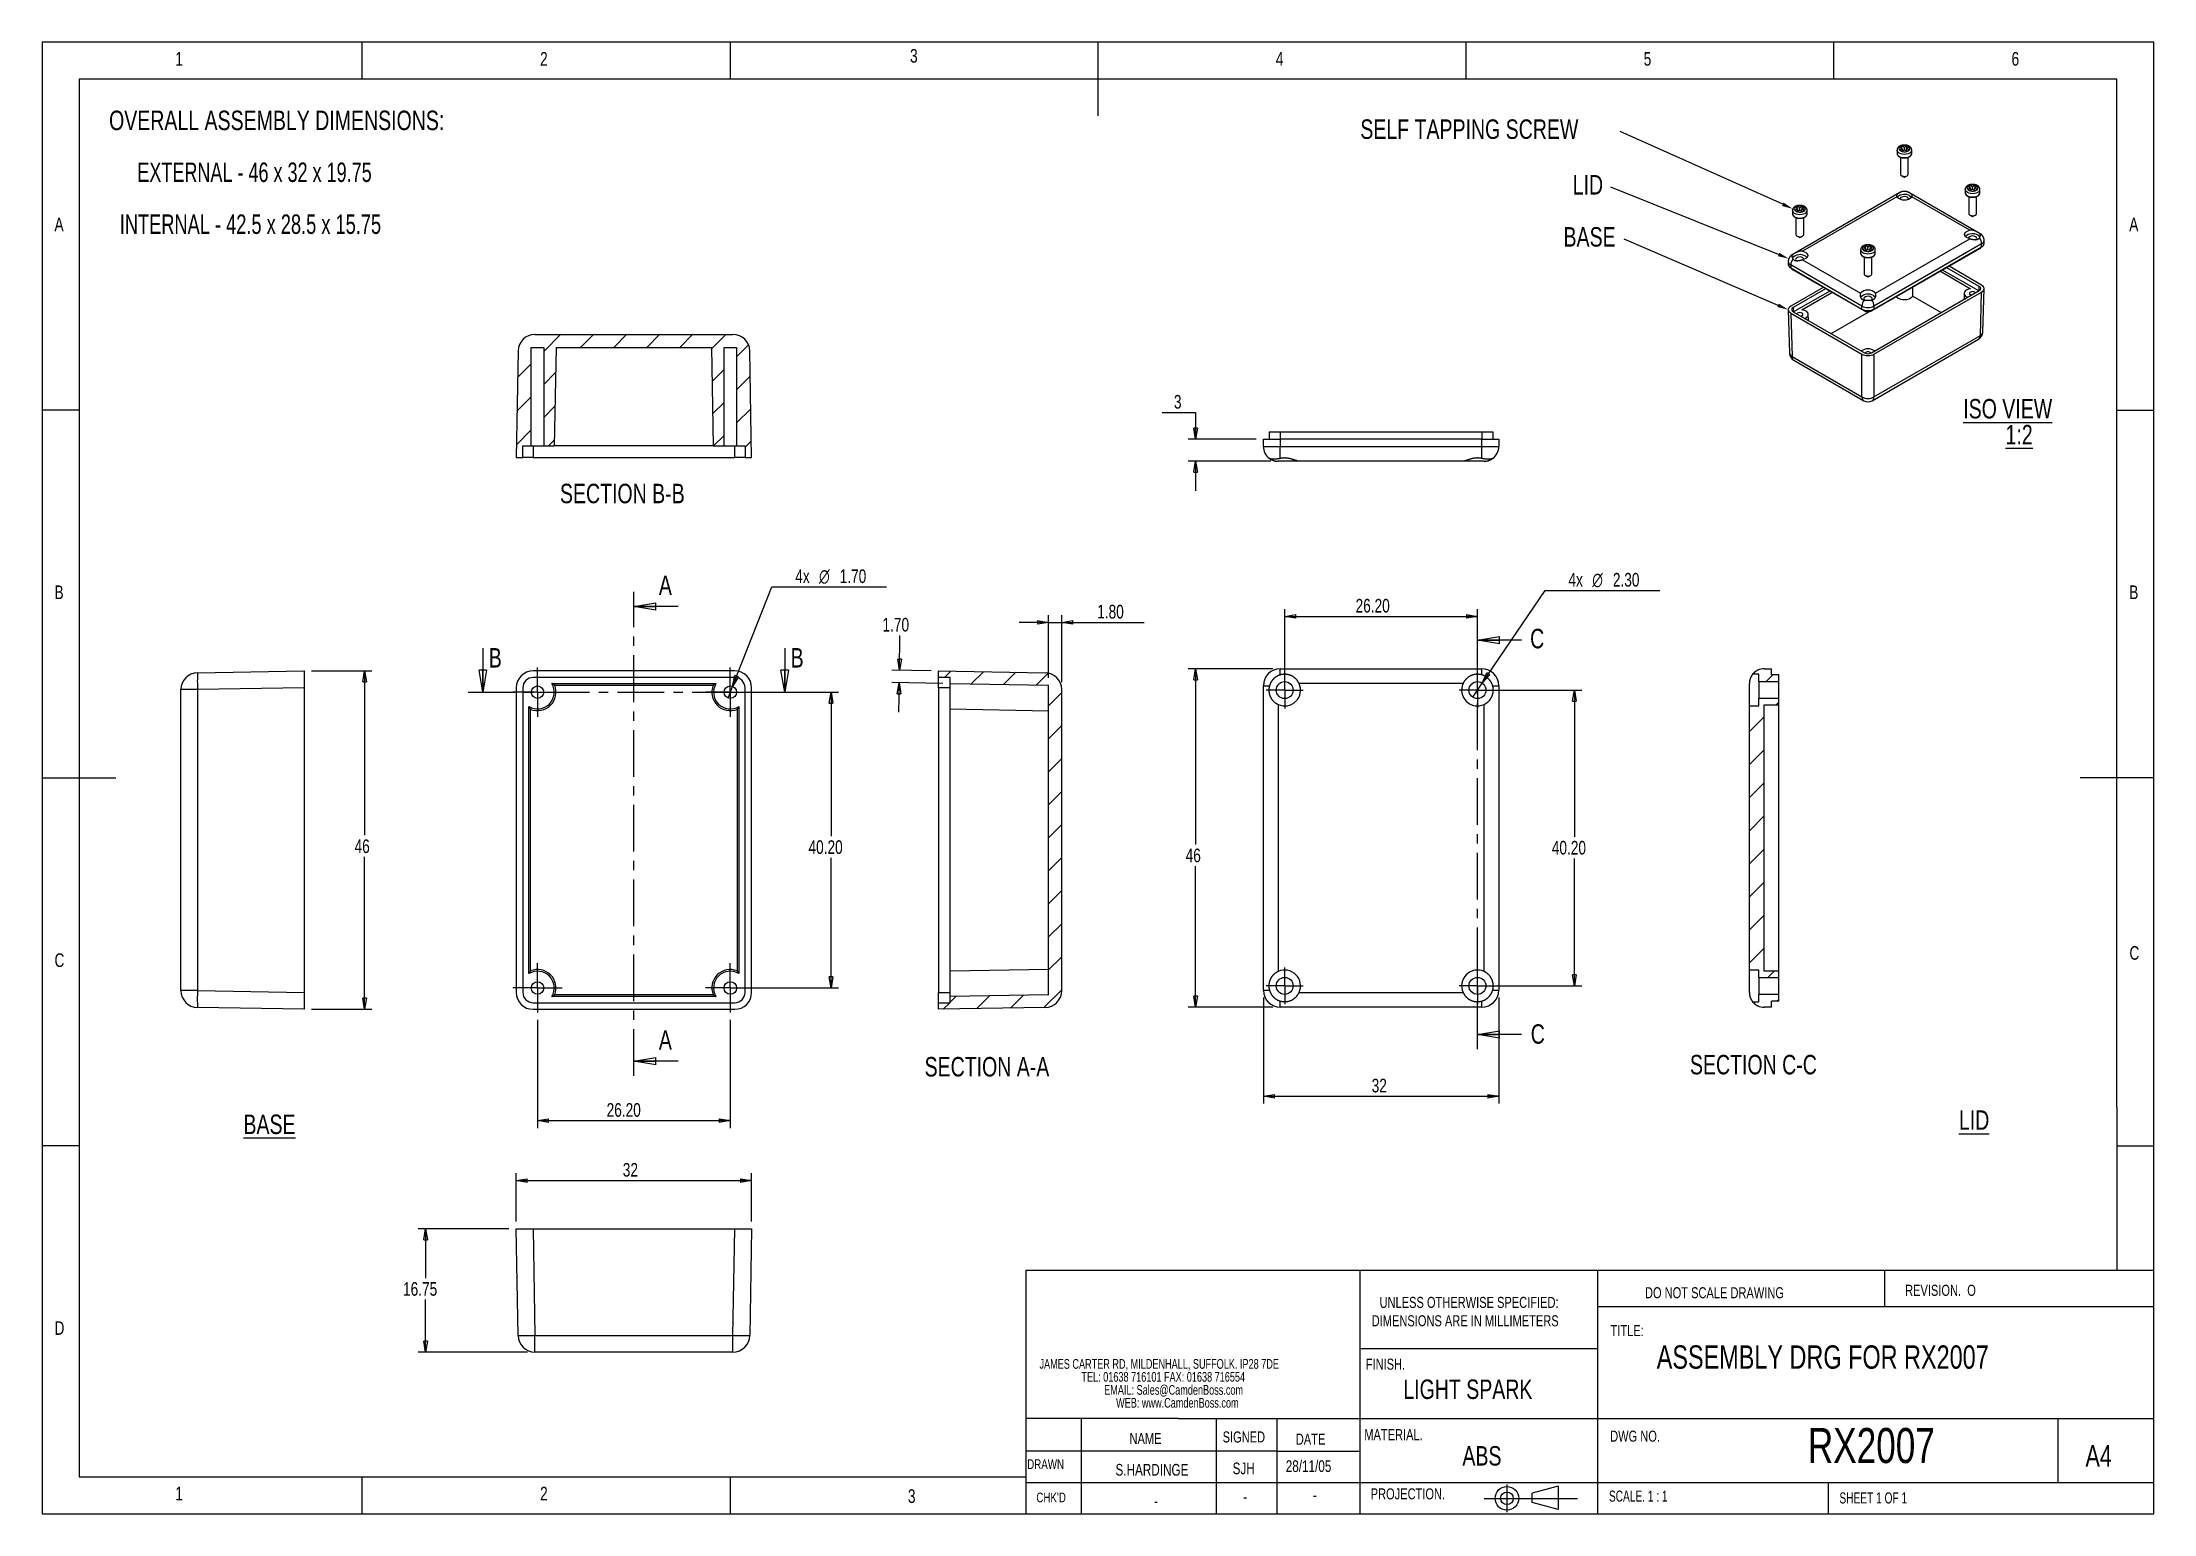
# Model space of a CAD drawing. Extents: x 5 to 292, y 5 to 205.
import ezdxf

# ---------------------------------------------------------------- set-up
doc = ezdxf.new("R2010")
doc.units = 0
doc.linetypes.add('CENTER', pattern=[10.16, 6.35, -1.27, 1.27, -1.27])
doc.linetypes.add('CENTERX2', pattern=[20.32, 12.7, -2.54, 2.54, -2.54])
doc.layers.get('0').update_dxf_attribs({"linetype": 'CONTINUOUS'})
doc.styles.add('SLDTEXTSTYLE0', font='TXT', dxfattribs={"width": 0.75})
doc.styles.add('SLDTEXTSTYLE1', font='TXT', dxfattribs={"width": 0.6875})
doc.styles.add('SLDTEXTSTYLE2', font='TXT', dxfattribs={"width": 0.7})
doc.styles.add('SLDTEXTSTYLE3', font='TXT', dxfattribs={"width": 0.692308})
doc.dimstyles.get("Standard").update_dxf_attribs({"dimtxt": 2.5, "dimasz": 2.5, "dimexe": 1.25, "dimexo": 0.625, "dimtad": 1, "dimcen": 2.5, "dimazin": 3, "dimtfac": 1, "dimtmove": 0, "dimatfit": 3})

msp = doc.modelspace()

# ---------------------------------------------------------------- texts
at = {"color": 7, "linetype": 'CONTINUOUS'}
for s, height, style, width, p in [('3', 1.852, 'SLDTEXTSTYLE0', 0.75, (122.953, 202.224)), ('1', 1.852, 'SLDTEXTSTYLE0', 0.75, (23.083, 201.816)), ('2', 1.852, 'SLDTEXTSTYLE0', 0.75, (72.667, 201.816)), ('4', 1.852, 'SLDTEXTSTYLE0', 0.75, (172.667, 201.816)), ('5', 1.852, 'SLDTEXTSTYLE0', 0.75, (222.667, 201.816)), ('6', 1.852, 'SLDTEXTSTYLE0', 0.75, (272.667, 201.816)), ('A', 1.852, 'SLDTEXTSTYLE0', 0.75, (6.667, 179.316)), ('A', 1.852, 'SLDTEXTSTYLE0', 0.75, (288.667, 179.316)), ('SECTION B-B', 2.64583, 'SLDTEXTSTYLE0', 0.75, (75.371, 142.343)), ('A', 2.646, 'SLDTEXTSTYLE0', 0.75, (88.814, 129.872)), ('B', 1.852, 'SLDTEXTSTYLE0', 0.75, (6.667, 129.316)), ('B', 1.852, 'SLDTEXTSTYLE0', 0.75, (288.667, 129.316)), ('C', 2.646, 'SLDTEXTSTYLE0', 0.75, (207.235, 122.628)), ('B', 2.646, 'SLDTEXTSTYLE0', 0.75, (65.691, 120.015)), ('B', 2.646, 'SLDTEXTSTYLE0', 0.75, (106.722, 120.015)), ('C', 1.852, 'SLDTEXTSTYLE0', 0.75, (6.667, 79.316)), ('C', 1.852, 'SLDTEXTSTYLE0', 0.75, (288.693, 80.298)), ('A', 2.646, 'SLDTEXTSTYLE0', 0.75, (88.814, 68.077)), ('C', 2.646, 'SLDTEXTSTYLE0', 0.75, (207.316, 68.884)), ('SECTION A-A', 2.64583, 'SLDTEXTSTYLE0', 0.75, (124.93, 64.434)), ('SECTION C-C', 2.64583, 'SLDTEXTSTYLE0', 0.75, (228.958, 64.72)), ('%%UBASE', 2.6458, 'SLDTEXTSTYLE0', 0.75, (32.353, 56.61)), ('%%ULID', 2.6458, 'SLDTEXTSTYLE0', 0.75, (265.516, 57.182)), ('DO NOT SCALE DRAWING', 1.5, 'SLDTEXTSTYLE0', 0.75, (222.844, 34.29)), ('REVISION.  O', 1.5, 'SLDTEXTSTYLE0', 0.75, (258.203, 34.618)), ('D', 1.852, 'SLDTEXTSTYLE0', 0.75, (6.667, 29.316)), ('TITLE:', 1.5, 'SLDTEXTSTYLE0', 0.75, (218.161, 29.143)), ('FINISH.', 1.5, 'SLDTEXTSTYLE0', 0.75, (184.896, 24.585)), ('ASSEMBLY DRG FOR RX2007', 3.175, 'SLDTEXTSTYLE0', 0.75, (224.441, 24.715)), ('LIGHT SPARK', 2.64583, 'SLDTEXTSTYLE0', 0.75, (189.999, 20.602)), ('NAME', 1.5, 'SLDTEXTSTYLE0', 0.75, (152.788, 14.478)), ('SIGNED', 1.5, 'SLDTEXTSTYLE0', 0.75, (165.442, 14.687)), ('DATE', 1.5, 'SLDTEXTSTYLE0', 0.75, (175.386, 14.387)), ('MATERIAL.', 1.5, 'SLDTEXTSTYLE0', 0.75, (184.695, 15.002)), ('DWG NO.', 1.5, 'SLDTEXTSTYLE0', 0.75, (218.112, 14.799)), ('RX2007', 4.7625, 'SLDTEXTSTYLE0', 0.75, (244.984, 11.895)), ('DRAWN', 1.3229, 'SLDTEXTSTYLE0', 0.75, (138.872, 11.077)), ('S.HARDINGE', 1.5875, 'SLDTEXTSTYLE0', 0.75, (150.878, 10.184)), ('SJH', 1.5875, 'SLDTEXTSTYLE0', 0.75, (166.795, 10.376)), ('28/11/05', 1.5875, 'SLDTEXTSTYLE0', 0.75, (174.019, 10.683)), ('ABS', 2.6458, 'SLDTEXTSTYLE0', 0.75, (198.031, 11.551)), ('A4', 2.9104, 'SLDTEXTSTYLE0', 0.75, (282.724, 11.422)), ('1', 1.852, 'SLDTEXTSTYLE0', 0.75, (23.083, 6.816)), ('2', 1.852, 'SLDTEXTSTYLE0', 0.75, (72.667, 6.816)), ('3', 1.852, 'SLDTEXTSTYLE0', 0.75, (122.663, 6.474)), ("CHK'D", 1.3229, 'SLDTEXTSTYLE0', 0.75, (140.119, 6.55)), ('-', 1.587, 'SLDTEXTSTYLE0', 0.75, (156.119, 5.963)), ('-', 1.587, 'SLDTEXTSTYLE0', 0.75, (168.232, 6.538)), ('-', 1.587, 'SLDTEXTSTYLE0', 0.75, (177.695, 6.76)), ('PROJECTION.', 1.4986, 'SLDTEXTSTYLE0', 0.75, (185.569, 6.955)), ('SCALE. 1 : 1', 1.5, 'SLDTEXTSTYLE1', 0.6875, (217.945, 6.649)), ('SHEET 1 OF 1', 1.5, 'SLDTEXTSTYLE1', 0.6875, (249.278, 6.4))]:
    msp.add_text(s, height=height, dxfattribs=dict(at, style=style, width=width)).set_placement(p)

# ---------------------------------------------------------------- blocks, each defined once
blk = doc.blocks.new('SW_NOTE_0')
at = {"color": 0, "linetype": 'CONTINUOUS', "style": 'SLDTEXTSTYLE0', "width": 0.75}
for s, p in [('UNLESS OTHERWISE SPECIFIED:', (-0.07, 0.43)), ('DIMENSIONS ARE IN MILLIMETERS', (-1.14, -2.07))]:
    blk.add_text(s, height=1.5, dxfattribs=at).set_placement(p)
blk = doc.blocks.new('SW_NOTE_1')
at = {"color": 0, "linetype": 'CONTINUOUS', "style": 'SLDTEXTSTYLE2', "width": 0.7}
for s, p in [('JAMES CARTER RD, MILDENHALL, SUFFOLK. IP28 7DE', (-1.34, 0.38)), ('TEL: 01638 716101 FAX: 01638 716554', (4.36, -1.38)), ('EMAIL: Sales@CamdenBoss.com', (7.45, -3.15)), ('WEB: www.CamdenBoss.com', (9.07, -4.91))]:
    blk.add_text(s, height=1.3229, dxfattribs=at).set_placement(p)
blk = doc.blocks.new('_CLOSED')
at = {"color": 0, "linetype": 'BYBLOCK'}
for p, q in [((-1, 0.166667), (0, 0)), ((-1, 0.166667), (-1, -0.166667)), ((0, 0), (-1, -0.166667)), ((0, 0), (-1, 0))]:
    blk.add_line(p, q, dxfattribs=at)
blk = doc.blocks.new('*D4')
at = {"color": 7, "linetype": 'CONTINUOUS'}
for p, q in [((99.52, 116.66), (113.23, 116.66)), ((112.23, 116.66), (112.23, 97.09)), ((112.23, 76.46), (112.23, 94.14)), ((99.52, 76.46), (113.23, 76.46))]:
    blk.add_line(p, q, dxfattribs=at)
at = {"color": 7, "linetype": 'CONTINUOUS', "xscale": 1.5, "yscale": 1.5}
for p, rotation in [((112.23, 116.66, -8.28), 90.0000000000004), ((112.23, 76.46, -8.28), 270.0000000000004)]:
    blk.add_blockref('_CLOSED', p, dxfattribs=dict(at, rotation=rotation))
at = {"color": 7, "linetype": 'CONTINUOUS', "style": 'SLDTEXTSTYLE0', "width": 0.75}
blk.add_text('40.20', height=1.852, dxfattribs=at).set_placement((109.15, 94.68))
blk = doc.blocks.new('*D6')
at = {"color": 7, "linetype": 'CONTINUOUS'}
for p, q in [((98.84, 117.45), (104.18, 130.96)), ((104.18, 130.96), (119.76, 130.96)), ((98.21, 115.87), (98.84, 117.45))]:
    blk.add_line(p, q, dxfattribs=at)
at = {"color": 7, "linetype": 'CONTINUOUS', "xscale": 1.5, "yscale": 1.5, "rotation": 248.4194377852311}
blk.add_blockref('_CLOSED', (98.84, 117.45, -8.28), dxfattribs=at)
at = {"color": 7, "linetype": 'CONTINUOUS', "style": 'SLDTEXTSTYLE0', "width": 0.75}
for s, height, p in [('4x', 1.852, (107.35, 131.5)), ('∅', 1.85, (110.59, 131.5)), ('1.70', 1.852, (113.39, 131.5))]:
    blk.add_text(s, height=height, dxfattribs=at).set_placement(p)
blk = doc.blocks.new('*D7')
at = {"color": 7, "linetype": 'CONTINUOUS'}
for p, q in [((72.32, 72.11), (72.32, 57.43)), ((98.52, 72.11), (98.52, 57.43)), ((72.32, 58.43), (98.52, 58.43))]:
    blk.add_line(p, q, dxfattribs=at)
at = {"color": 7, "linetype": 'CONTINUOUS', "xscale": 1.5, "yscale": 1.5, "rotation": 180.0000000000004}
blk.add_blockref('_CLOSED', (72.32, 58.43, -8.28), dxfattribs=at)
at = {"color": 7, "linetype": 'CONTINUOUS', "xscale": 1.5, "yscale": 1.5}
blk.add_blockref('_CLOSED', (98.52, 58.43, -8.28), dxfattribs=at)
at = {"color": 7, "linetype": 'CONTINUOUS', "style": 'SLDTEXTSTYLE0', "width": 0.75}
blk.add_text('26.20', height=1.852, dxfattribs=at).set_placement((81.71, 58.96))
blk = doc.blocks.new('SW_CENTERMARKSYMBOL_0')
at = {"color": 0, "linetype": 'CONTINUOUS'}
for p, q in [((0, 2.5), (0, 3.35)), ((-2.5, 0), (-3.35, 0)), ((0, 0), (-2.5, 0)), ((0, 0), (0, 2.5)), ((0, 0), (0, -2.5)), ((0, 0), (2.5, 0)), ((2.5, 0), (3.35, 0)), ((0, -2.5), (0, -3.35))]:
    blk.add_line(p, q, dxfattribs=at)
blk = doc.blocks.new('SW_CENTERMARKSYMBOL_1')
at = {"color": 0, "linetype": 'CONTINUOUS'}
for p, q in [((0, 2.5), (0, 3.35)), ((-2.5, 0), (-3.35, 0)), ((0, 0), (-2.5, 0)), ((0, 0), (0, 2.5)), ((0, 0), (0, -2.5)), ((0, 0), (2.5, 0)), ((2.5, 0), (3.35, 0)), ((0, -2.5), (0, -3.35))]:
    blk.add_line(p, q, dxfattribs=at)
blk = doc.blocks.new('SW_CENTERMARKSYMBOL_2')
at = {"color": 0, "linetype": 'CONTINUOUS'}
for p, q in [((0, 2.5), (0, 3.35)), ((-2.5, 0), (-3.35, 0)), ((0, 0), (-2.5, 0)), ((0, 0), (0, 2.5)), ((0, 0), (0, -2.5)), ((0, 0), (2.5, 0)), ((2.5, 0), (3.35, 0)), ((0, -2.5), (0, -3.35))]:
    blk.add_line(p, q, dxfattribs=at)
blk = doc.blocks.new('SW_CENTERMARKSYMBOL_3')
at = {"color": 0, "linetype": 'CONTINUOUS'}
for p, q in [((0, 2.5), (0, 3.35)), ((-2.5, 0), (-3.35, 0)), ((0, 0), (-2.5, 0)), ((0, 0), (0, 2.5)), ((0, 0), (0, -2.5)), ((0, 0), (2.5, 0)), ((2.5, 0), (3.35, 0)), ((0, -2.5), (0, -3.35))]:
    blk.add_line(p, q, dxfattribs=at)
blk = doc.blocks.new('*D12')
at = {"color": 7, "linetype": 'CONTINUOUS'}
for p, q in [((68.42, 43.72), (56.11, 43.72)), ((57.11, 43.72), (57.11, 37.04)), ((57.11, 26.97), (57.11, 34.1)), ((70.98, 26.97), (56.11, 26.97))]:
    blk.add_line(p, q, dxfattribs=at)
at = {"color": 7, "linetype": 'CONTINUOUS', "xscale": 1.5, "yscale": 1.5}
for p, rotation in [((57.11, 43.72, 23.1), 90.0000000000004), ((57.11, 26.97, 23.1), 270.0000000000004)]:
    blk.add_blockref('_CLOSED', p, dxfattribs=dict(at, rotation=rotation))
at = {"color": 7, "linetype": 'CONTINUOUS', "style": 'SLDTEXTSTYLE0', "width": 0.75}
blk.add_text('16.75', height=1.852, dxfattribs=at).set_placement((54.04, 34.63))
blk = doc.blocks.new('*D13')
at = {"color": 7, "linetype": 'CONTINUOUS'}
for p, q in [((69.42, 44.72), (69.42, 51.29)), ((69.42, 50.29), (101.42, 50.29)), ((101.42, 44.72), (101.42, 51.29))]:
    blk.add_line(p, q, dxfattribs=at)
at = {"color": 7, "linetype": 'CONTINUOUS', "xscale": 1.5, "yscale": 1.5, "rotation": 180.0000000000004}
blk.add_blockref('_CLOSED', (69.42, 50.29, 23.1), dxfattribs=at)
at = {"color": 7, "linetype": 'CONTINUOUS', "xscale": 1.5, "yscale": 1.5}
blk.add_blockref('_CLOSED', (101.42, 50.29, 23.1), dxfattribs=at)
at = {"color": 7, "linetype": 'CONTINUOUS', "style": 'SLDTEXTSTYLE0', "width": 0.75}
blk.add_text('32', height=1.852, dxfattribs=at).set_placement((83.91, 50.82))
blk = doc.blocks.new('*D14')
at = {"color": 7, "linetype": 'CONTINUOUS'}
for p, q in [((41.59, 119.56), (49.82, 119.56)), ((48.82, 119.56), (48.82, 97.21)), ((48.82, 73.56), (48.82, 94.27)), ((41.59, 73.56), (49.82, 73.56))]:
    blk.add_line(p, q, dxfattribs=at)
at = {"color": 7, "linetype": 'CONTINUOUS', "xscale": 1.5, "yscale": 1.5}
for p, rotation in [((48.82, 119.56, 16.1), 90.0000000000004), ((48.82, 73.56, 16.1), 270.0000000000004)]:
    blk.add_blockref('_CLOSED', p, dxfattribs=dict(at, rotation=rotation))
at = {"color": 7, "linetype": 'CONTINUOUS', "style": 'SLDTEXTSTYLE0', "width": 0.75}
blk.add_text('46', height=1.852, dxfattribs=at).set_placement((47.45, 94.8))
blk = doc.blocks.new('*D15')
at = {"color": 7, "linetype": 'CONTINUOUS'}
for p, q in [((172.28, 119.85), (160.77, 119.85)), ((161.77, 119.85), (161.77, 95.95)), ((161.77, 73.85), (161.77, 93.01)), ((172.28, 73.85), (160.77, 73.85))]:
    blk.add_line(p, q, dxfattribs=at)
at = {"color": 7, "linetype": 'CONTINUOUS', "xscale": 1.5, "yscale": 1.5}
for p, rotation in [((161.77, 119.85, -0.9), 90.0000000000004), ((161.77, 73.85, -0.9), 270.0000000000004)]:
    blk.add_blockref('_CLOSED', p, dxfattribs=dict(at, rotation=rotation))
at = {"color": 7, "linetype": 'CONTINUOUS', "style": 'SLDTEXTSTYLE0', "width": 0.75}
blk.add_text('46', height=1.852, dxfattribs=at).set_placement((160.41, 93.55))
blk = doc.blocks.new('*D16')
at = {"color": 7, "linetype": 'CONTINUOUS'}
for p, q in [((201.08, 116.95), (214.25, 116.95)), ((213.25, 116.95), (213.25, 97)), ((213.25, 76.75), (213.25, 94.06)), ((201.08, 76.75), (214.25, 76.75))]:
    blk.add_line(p, q, dxfattribs=at)
at = {"color": 7, "linetype": 'CONTINUOUS', "xscale": 1.5, "yscale": 1.5}
for p, rotation in [((213.25, 116.95, -0.9), 90.0000000000004), ((213.25, 76.75, -0.9), 270.0000000000004)]:
    blk.add_blockref('_CLOSED', p, dxfattribs=dict(at, rotation=rotation))
at = {"color": 7, "linetype": 'CONTINUOUS', "style": 'SLDTEXTSTYLE0', "width": 0.75}
blk.add_text('40.20', height=1.852, dxfattribs=at).set_placement((210.18, 94.6))
blk = doc.blocks.new('*D17')
at = {"color": 7, "linetype": 'CONTINUOUS'}
for p, q in [((173.88, 117.95), (173.88, 127.96)), ((173.88, 126.96), (200.08, 126.96)), ((200.08, 117.95), (200.08, 127.96))]:
    blk.add_line(p, q, dxfattribs=at)
at = {"color": 7, "linetype": 'CONTINUOUS', "xscale": 1.5, "yscale": 1.5, "rotation": 180.0000000000004}
blk.add_blockref('_CLOSED', (173.88, 126.96, -0.9), dxfattribs=at)
at = {"color": 7, "linetype": 'CONTINUOUS', "xscale": 1.5, "yscale": 1.5}
blk.add_blockref('_CLOSED', (200.08, 126.96, -0.9), dxfattribs=at)
at = {"color": 7, "linetype": 'CONTINUOUS', "style": 'SLDTEXTSTYLE0', "width": 0.75}
blk.add_text('26.20', height=1.852, dxfattribs=at).set_placement((183.51, 127.49))
blk = doc.blocks.new('*D18')
at = {"color": 7, "linetype": 'CONTINUOUS'}
for p, q in [((170.98, 75.15), (170.98, 60.74)), ((202.98, 75.15), (202.98, 60.74)), ((170.98, 61.74), (202.98, 61.74))]:
    blk.add_line(p, q, dxfattribs=at)
at = {"color": 7, "linetype": 'CONTINUOUS', "xscale": 1.5, "yscale": 1.5, "rotation": 180.0000000000004}
blk.add_blockref('_CLOSED', (170.98, 61.74, -0.9), dxfattribs=at)
at = {"color": 7, "linetype": 'CONTINUOUS', "xscale": 1.5, "yscale": 1.5}
blk.add_blockref('_CLOSED', (202.98, 61.74, -0.9), dxfattribs=at)
at = {"color": 7, "linetype": 'CONTINUOUS', "style": 'SLDTEXTSTYLE0', "width": 0.75}
blk.add_text('32', height=1.852, dxfattribs=at).set_placement((185.7, 62.27))
blk = doc.blocks.new('*D19')
at = {"color": 7, "linetype": 'CONTINUOUS'}
for p, q in [((200.72, 117.9), (209.27, 130.49)), ((209.27, 130.49), (224.85, 130.49)), ((199.43, 116), (200.72, 117.9))]:
    blk.add_line(p, q, dxfattribs=at)
at = {"color": 7, "linetype": 'CONTINUOUS', "xscale": 1.5, "yscale": 1.5, "rotation": 235.8246956251529}
blk.add_blockref('_CLOSED', (200.72, 117.9, -0.9), dxfattribs=at)
at = {"color": 7, "linetype": 'CONTINUOUS', "style": 'SLDTEXTSTYLE0', "width": 0.75}
for s, height, p in [('4x', 1.852, (212.44, 131.02)), ('∅', 1.85, (215.68, 131.02)), ('2.30', 1.852, (218.48, 131.02))]:
    blk.add_text(s, height=height, dxfattribs=at).set_placement(p)
blk = doc.blocks.new('SW_CENTERMARKSYMBOL_4')
at = {"color": 0, "linetype": 'CONTINUOUS'}
for q in [(-2.5, 0), (0, 2.5), (0, -2.5), (2.5, 0)]:
    blk.add_line((0, 0), q, dxfattribs=at)
blk = doc.blocks.new('SW_CENTERMARKSYMBOL_5')
at = {"color": 0, "linetype": 'CONTINUOUS'}
for q in [(-2.5, 0), (0, 2.5), (0, -2.5), (2.5, 0)]:
    blk.add_line((0, 0), q, dxfattribs=at)
blk = doc.blocks.new('SW_CENTERMARKSYMBOL_6')
at = {"color": 0, "linetype": 'CONTINUOUS'}
for q in [(-2.5, 0), (0, 2.5), (0, -2.5), (2.5, 0)]:
    blk.add_line((0, 0), q, dxfattribs=at)
blk = doc.blocks.new('SW_CENTERMARKSYMBOL_7')
at = {"color": 0, "linetype": 'CONTINUOUS'}
for q in [(-2.5, 0), (0, 2.5), (0, -2.5), (2.5, 0)]:
    blk.add_line((0, 0), q, dxfattribs=at)
blk = doc.blocks.new('*D24')
at = {"color": 7, "linetype": 'CONTINUOUS'}
for p, q in [((157.23, 154.68), (161.77, 154.68)), ((161.77, 154.68), (161.77, 151.05)), ((169.98, 151.05), (160.77, 151.05)), ((171.98, 148.05), (160.77, 148.05)), ((161.77, 148.05), (161.77, 144.05))]:
    blk.add_line(p, q, dxfattribs=at)
at = {"color": 7, "linetype": 'CONTINUOUS', "xscale": 1.5, "yscale": 1.5}
for p, rotation in [((161.77, 151.05, -22.9), 270.000000000006), ((161.77, 148.05, -22.9), 90.00000000000597)]:
    blk.add_blockref('_CLOSED', p, dxfattribs=dict(at, rotation=rotation))
at = {"color": 7, "linetype": 'CONTINUOUS', "style": 'SLDTEXTSTYLE0', "width": 0.75}
blk.add_text('3', height=1.85, dxfattribs=at).set_placement((158.82, 155.21))
blk = doc.blocks.new('*X32')
at = {"color": 7, "linetype": 'CONTINUOUS'}
for p, q in [((127.64, 118.66), (128.51, 119.53)), ((131.25, 117.78), (132.93, 119.45)), ((135.67, 117.71), (137.34, 119.38)), ((140.08, 117.63), (141.71, 119.26)), ((141.77, 114.83), (143.57, 116.63)), ((141.77, 110.34), (143.57, 112.14)), ((141.77, 105.85), (143.57, 107.65)), ((141.77, 101.36), (143.57, 103.16)), ((141.77, 96.87), (143.57, 98.67)), ((141.77, 92.38), (143.57, 94.18)), ((141.77, 87.89), (143.57, 89.69)), ((141.77, 83.4), (143.57, 85.2)), ((141.77, 78.91), (143.57, 80.71)), ((128.42, 74.54), (129.18, 75.3)), ((132.02, 73.65), (133.75, 75.38)), ((136.59, 73.73), (138.32, 75.46)), ((141.16, 73.81), (143.57, 76.22)), ((127.45, 73.57), (128.34, 74.46))]:
    blk.add_line(p, q, dxfattribs=at)
blk = doc.blocks.new('*D25')
at = {"color": 7, "linetype": 'CONTINUOUS'}
for p, q in [((141.77, 118.6), (141.77, 127.15)), ((143.57, 118.01), (143.57, 127.15)), ((141.77, 126.15), (137.77, 126.15)), ((141.77, 126.15), (143.57, 126.15)), ((143.57, 126.15), (154.76, 126.15))]:
    blk.add_line(p, q, dxfattribs=at)
at = {"color": 7, "linetype": 'CONTINUOUS', "xscale": 1.5, "yscale": 1.5}
blk.add_blockref('_CLOSED', (141.77, 126.15, -7.9), dxfattribs=at)
at = {"color": 7, "linetype": 'CONTINUOUS', "xscale": 1.5, "yscale": 1.5, "rotation": 180.0000000000004}
blk.add_blockref('_CLOSED', (143.57, 126.15, -7.9), dxfattribs=at)
at = {"color": 7, "linetype": 'CONTINUOUS', "style": 'SLDTEXTSTYLE0', "width": 0.75}
blk.add_text('1.80', height=1.852, dxfattribs=at).set_placement((148.39, 126.68))
blk = doc.blocks.new('*D26')
at = {"color": 7, "linetype": 'CONTINUOUS'}
for p, q in [((121.5, 119.65), (121.58, 124.37)), ((127.42, 117.85), (120.47, 117.97)), ((125.82, 119.58), (120.5, 119.67)), ((121.47, 117.95), (121.4, 113.96))]:
    blk.add_line(p, q, dxfattribs=at)
at = {"color": 7, "linetype": 'CONTINUOUS', "xscale": 1.5, "yscale": 1.5}
for p, rotation in [((121.5, 119.65, -7.9), 269.0000000000004), ((121.47, 117.95, -7.9), 89.00000000000043)]:
    blk.add_blockref('_CLOSED', p, dxfattribs=dict(at, rotation=rotation))
at = {"color": 7, "linetype": 'CONTINUOUS', "style": 'SLDTEXTSTYLE0', "width": 0.75}
blk.add_text('1.70', height=1.852, dxfattribs=at).set_placement((119.21, 124.91))
blk = doc.blocks.new('*X33')
at = {"color": 7, "linetype": 'CONTINUOUS'}
for p, q in [((73.17, 162.98), (75.49, 165.3)), ((78.18, 163.5), (79.98, 165.3)), ((82.67, 163.5), (84.47, 165.3)), ((87.16, 163.5), (88.96, 165.3)), ((91.65, 163.5), (93.45, 165.3)), ((96.01, 163.37), (97.94, 165.3)), ((99.37, 162.24), (101, 163.86)), ((69.61, 159.42), (71.47, 161.28)), ((73.17, 158.49), (74.77, 160.09)), ((96.09, 158.95), (97.67, 160.54)), ((99.37, 157.74), (101.23, 159.6)), ((69.53, 154.85), (71.47, 156.79)), ((73.17, 154), (74.69, 155.52)), ((96.17, 154.54), (97.67, 156.04)), ((99.37, 153.25), (101.31, 155.19)), ((69.45, 150.28), (71.47, 152.3)), ((73.81, 150.15), (74.62, 150.95)), ((96.26, 150.15), (97.67, 151.55)), ((100.52, 149.91), (101.38, 150.78))]:
    blk.add_line(p, q, dxfattribs=at)
blk = doc.blocks.new('SW_NOTE_2')
at = {"color": 0, "linetype": 'CONTINUOUS'}
for s, style, width, p in [('OVERALL ASSEMBLY DIMENSIONS:', 'SLDTEXTSTYLE0', 0.75, (1.2, 0.76)), ('EXTERNAL - 46 x 32 x 19.75', 'SLDTEXTSTYLE3', 0.692308, (5.04, -6.29)), ('INTERNAL - 42.5 x 28.5 x 15.75', 'SLDTEXTSTYLE2', 0.7, (2.66, -13.35))]:
    blk.add_text(s, height=2.6458, dxfattribs=dict(at, style=style, width=width)).set_placement(p)
blk = doc.blocks.new('*X34')
at = {"color": 7, "linetype": 'CONTINUOUS'}
blk.add_line((239.33, 118.1), (240.28, 119.05), dxfattribs=at)
blk = doc.blocks.new('*X35')
at = {"color": 7, "linetype": 'CONTINUOUS'}
for p, q in [((240.67, 114.95), (241.04, 115.32)), ((237.04, 111.32), (239.04, 113.32)), ((237.04, 106.83), (239.04, 108.83)), ((237.04, 102.33), (239.04, 104.33)), ((237.04, 97.84), (239.04, 99.84)), ((237.04, 93.35), (239.04, 95.35)), ((237.04, 88.86), (239.04, 90.86)), ((237.04, 84.37), (239.04, 86.37)), ((237.04, 79.88), (239.04, 81.88)), ((239.54, 77.9), (240.39, 78.75))]:
    blk.add_line(p, q, dxfattribs=at)
blk = doc.blocks.new('*X36')
at = {"color": 7, "linetype": 'CONTINUOUS'}
for p, q in [((240.78, 74.65), (241.04, 74.9)), ((239.98, 73.85), (240.04, 73.9))]:
    blk.add_line(p, q, dxfattribs=at)
blk = doc.blocks.new('SW_NOTE_3')
at = {"color": 0, "linetype": 'CONTINUOUS', "style": 'SLDTEXTSTYLE0', "width": 0.75}
for s, height, p in [('%%UISO VIEW', 2.6458, (1.86, 0.76)), ('%%U1:2', 2.646, (7.61, -2.76))]:
    blk.add_text(s, height=height, dxfattribs=at).set_placement(p)
blk = doc.blocks.new('SW_NOTE_4')
at = {"color": 0, "linetype": 'CONTINUOUS', "style": 'SLDTEXTSTYLE0', "width": 0.75}
blk.add_text('BASE', height=2.646, dxfattribs=at).set_placement((-8.24, -1))
blk = doc.blocks.new('*X37')
at = {"color": 7, "linetype": 'CONTINUOUS'}
blk.add_line((240.94, 169.24), (220.01, 178.23), dxfattribs=at)
blk.add_solid([(241.04, 169.47), (242.32, 168.65), (240.84, 169.01)], dxfattribs=at)
blk = doc.blocks.new('SW_NOTE_5')
at = {"color": 0, "linetype": 'CONTINUOUS', "style": 'SLDTEXTSTYLE0', "width": 0.75}
blk.add_text('LID', height=2.646, dxfattribs=at).set_placement((-5.17, -1))
blk = doc.blocks.new('*X38')
at = {"color": 7, "linetype": 'CONTINUOUS'}
blk.add_line((241, 176.15), (218.19, 185.3), dxfattribs=at)
blk.add_solid([(241.1, 176.38), (242.4, 175.59), (240.91, 175.92)], dxfattribs=at)
blk = doc.blocks.new('SW_NOTE_6')
at = {"color": 0, "linetype": 'CONTINUOUS', "style": 'SLDTEXTSTYLE0', "width": 0.75}
blk.add_text('SELF TAPPING SCREW', height=2.6458, dxfattribs=at).set_placement((-35.34, -1))
blk = doc.blocks.new('*X39')
at = {"color": 7, "linetype": 'CONTINUOUS'}
blk.add_line((241.57, 182.97), (219.49, 192.86), dxfattribs=at)
blk.add_solid([(241.68, 183.2), (242.94, 182.36), (241.47, 182.74)], dxfattribs=at)

# ---------------------------------------------------------------- dimensions: what is measured, and where the dimension line sits
for base, p1, p2, angle, picture, middle in [((161.773, 151.055), (172.975, 148.055), (170.975, 151.055), 90, '*D24', (161.773, 156.148)), ((121.498, 119.654), (128.423, 117.833), (126.823, 119.561), 89, '*D26', (121.606, 125.841)), ((48.819, 73.561), (40.591, 119.561), (40.591, 73.561), 90, '*D14', (48.819, 95.738)), ((161.773, 119.847), (173.275, 73.847), (173.275, 119.847), 90, '*D15', (161.773, 94.483)), ((112.231, 76.461), (98.523, 116.661), (98.523, 76.461), 90, '*D4', (112.231, 95.615)), ((213.255, 116.947), (200.075, 76.747), (200.075, 116.947), 90, '*D16', (213.255, 95.534)), ((57.113, 43.719), (71.976, 26.969), (69.423, 43.719), 90, '*D12', (57.113, 35.567))]:
    dim = msp.add_linear_dim(base=base, p1=p1, p2=p2, angle=angle, dimstyle='Standard', dxfattribs=at)
    dim.commit()
    dim.dimension.update_dxf_attribs({"geometry": picture, "text_midpoint": middle, "dimtype": 160})
for p1, p2, picture, middle in [((98.211, 115.871), (98.836, 117.452), '*D6', (112.764, 132.431)), ((199.429, 115.996), (200.721, 117.899), '*D19', (217.853, 131.957))]:
    dim = msp.add_diameter_dim_2p(p1=p1, p2=p2, text='4x <>', dimstyle='Standard', dxfattribs=at)
    dim.commit()
    dim.dimension.update_dxf_attribs({"geometry": picture, "text_midpoint": middle, "dimtype": 163})
for base, p1, p2, picture, middle in [((200.075, 128.427), (173.875, 116.947), (200.075, 116.947), '*D17', (186.585, 128.427)), ((143.573, 127.619), (141.773, 117.6), (143.573, 117.009), '*D25', (150.782, 127.619)), ((202.975, 63.207), (170.975, 76.147), (202.975, 76.147), '*D18', (187.07, 63.207)), ((98.523, 59.898), (72.323, 73.111), (98.523, 73.111), '*D7', (84.791, 59.898)), ((101.423, 51.758), (69.423, 43.719), (101.423, 43.719), '*D13', (85.28, 51.758))]:
    dim = msp.add_linear_dim(base=base, p1=p1, p2=p2, dimstyle='Standard', dxfattribs=at)
    dim.commit()
    dim.dimension.update_dxf_attribs({"geometry": picture, "text_midpoint": middle, "dimtype": 160})

# ---------------------------------------------------------------- linework, layer by layer
at = {"color": 7, "linetype": 'CONTINUOUS'}
for p, q in [((292, 205), (5, 205)), ((5, 205), (5, 5)), ((48.5, 200), (48.5, 205)), ((98.5, 205), (98.5, 200)), ((148.5, 205), (148.5, 195)), ((198.5, 205), (198.5, 200)), ((248.5, 200), (248.5, 205)), ((292, 77.25), (292, 205)), ((287, 200), (10, 200)), ((10, 200), (10, 10)), ((287, 60.25), (287, 200)), ((257.105, 190.342), (257.105, 189.893)), ((257.752, 190.913), (257.469, 190.75)), ((257.469, 190.75), (257.822, 190.546)), ((257.822, 190.546), (257.469, 190.342)), ((257.469, 190.342), (257.752, 190.179)), ((258.105, 190.709), (257.752, 190.913)), ((257.752, 190.587), (257.752, 190.913)), ((257.752, 190.179), (258.105, 190.383)), ((257.822, 190.219), (257.822, 190.546)), ((257.946, 190.291), (257.822, 190.362)), ((258.459, 190.913), (258.105, 190.709)), ((258.105, 190.383), (258.105, 190.709)), ((258.105, 190.383), (258.459, 190.179)), ((258.388, 190.362), (258.264, 190.291)), ((258.388, 190.546), (258.742, 190.75)), ((258.742, 190.342), (258.388, 190.546)), ((258.388, 190.219), (258.388, 190.546)), ((258.742, 190.75), (258.459, 190.913)), ((258.459, 190.587), (258.459, 190.913)), ((258.459, 190.179), (258.742, 190.342)), ((259.105, 189.893), (259.105, 190.342)), ((257.58, 189.366), (257.58, 187.076)), ((257.734, 186.861), (258.088, 186.657)), ((258.123, 186.657), (258.477, 186.861)), ((258.63, 187.076), (258.63, 189.367)), ((257.499, 184.573), (242.862, 176.124)), ((257.097, 184.003), (244.265, 176.595)), ((268.399, 178.981), (258.711, 184.573)), ((266.996, 179.452), (259.114, 184.003)), ((266.368, 184.994), (266.368, 184.545)), ((267.015, 185.566), (266.732, 185.403)), ((266.732, 185.403), (267.085, 185.198)), ((267.085, 185.198), (266.732, 184.994)), ((266.732, 184.994), (267.015, 184.831)), ((266.843, 184.018), (266.843, 181.728)), ((267.368, 185.362), (267.015, 185.566)), ((267.015, 185.239), (267.015, 185.566)), ((267.015, 184.831), (267.368, 185.035)), ((267.085, 184.872), (267.085, 185.198)), ((267.209, 184.943), (267.085, 185.015)), ((267.722, 185.566), (267.368, 185.362)), ((267.368, 185.035), (267.368, 185.362)), ((267.368, 185.035), (267.722, 184.831)), ((267.651, 185.015), (267.527, 184.943)), ((267.651, 185.198), (268.005, 185.403)), ((268.005, 184.994), (267.651, 185.198)), ((267.651, 184.872), (267.651, 185.198)), ((268.005, 185.403), (267.722, 185.566)), ((267.722, 185.239), (267.722, 185.566)), ((267.722, 184.831), (268.005, 184.994)), ((267.893, 181.728), (267.893, 184.019)), ((268.368, 184.545), (268.368, 184.994)), ((242.892, 182.137), (242.892, 181.688)), ((243.539, 182.708), (243.256, 182.545)), ((243.256, 182.545), (243.61, 182.341)), ((243.61, 182.341), (243.256, 182.137)), ((243.256, 182.137), (243.539, 181.974)), ((243.367, 181.161), (243.367, 178.871)), ((243.892, 182.504), (243.539, 182.708)), ((243.539, 182.382), (243.539, 182.708)), ((243.539, 181.974), (243.892, 182.178)), ((243.61, 182.014), (243.61, 182.341)), ((243.733, 182.086), (243.61, 182.157)), ((244.246, 182.708), (243.892, 182.504)), ((243.892, 182.178), (243.892, 182.504)), ((243.892, 182.178), (244.246, 181.974)), ((244.175, 182.157), (244.052, 182.086)), ((244.175, 182.341), (244.529, 182.545)), ((244.529, 182.137), (244.175, 182.341)), ((244.175, 182.014), (244.175, 182.341)), ((244.529, 182.545), (244.246, 182.708)), ((244.246, 182.382), (244.246, 182.708)), ((244.246, 181.974), (244.529, 182.137)), ((244.417, 178.871), (244.417, 181.162)), ((244.892, 181.688), (244.892, 182.137)), ((266.997, 181.514), (267.351, 181.31)), ((267.386, 181.31), (267.74, 181.514)), ((243.521, 178.656), (243.875, 178.452)), ((243.91, 178.452), (244.264, 178.656)), ((254.164, 170.88), (266.996, 178.288)), ((268.943, 177.645), (268.943, 178.054)), ((242.318, 175.196), (242.318, 174.788)), ((244.265, 175.431), (252.147, 170.88)), ((252.155, 176.789), (252.155, 176.34)), ((252.802, 177.361), (252.519, 177.198)), ((252.519, 177.198), (252.873, 176.994)), ((252.873, 176.994), (252.519, 176.789)), ((252.519, 176.789), (252.802, 176.626)), ((252.63, 175.813), (252.63, 173.523)), ((253.155, 177.157), (252.802, 177.361)), ((252.802, 177.034), (252.802, 177.361)), ((252.802, 176.626), (253.155, 176.83)), ((252.873, 176.667), (252.873, 176.994)), ((252.996, 176.738), (252.873, 176.81)), ((253.509, 177.361), (253.155, 177.157)), ((253.155, 176.83), (253.155, 177.157)), ((253.155, 176.83), (253.509, 176.626)), ((253.438, 176.81), (253.315, 176.738)), ((253.438, 176.994), (253.792, 177.198)), ((253.792, 176.789), (253.438, 176.994)), ((253.438, 176.667), (253.438, 176.994)), ((253.792, 177.198), (253.509, 177.361)), ((253.509, 177.034), (253.509, 177.361)), ((253.509, 176.626), (253.792, 176.789)), ((253.68, 173.523), (253.68, 175.815)), ((268.323, 176.931), (253.686, 168.481)), ((268.606, 177.584), (253.969, 169.134)), ((253.969, 168.726), (268.606, 177.176)), ((254.155, 176.34), (254.155, 176.789)), ((268.606, 177.176), (268.606, 177.584)), ((252.342, 169.134), (242.655, 174.727)), ((242.655, 174.727), (242.655, 174.319)), ((242.655, 174.319), (252.342, 168.726)), ((252.625, 168.481), (242.938, 174.074)), ((252.784, 173.309), (253.138, 173.105)), ((253.173, 173.105), (253.527, 173.309)), ((263.009, 173.863), (267.092, 171.506)), ((268.217, 171.195), (263.302, 174.032)), ((268.288, 171.807), (263.867, 174.359)), ((268.606, 171.991), (264.186, 174.543)), ((247.075, 171.685), (242.655, 169.133)), ((247.393, 171.501), (242.973, 168.95)), ((247.959, 171.175), (243.044, 168.337)), ((244.169, 168.649), (248.252, 171.006)), ((253.65, 162.786), (268.288, 171.236)), ((253.969, 162.602), (268.606, 171.052)), ((259.261, 170.482), (259.251, 171.694)), ((259.261, 170.482), (263.121, 168.253)), ((266.229, 170.876), (266.211, 170.037)), ((268.427, 165.136), (268.606, 171.052)), ((268.763, 165.587), (268.943, 171.51)), ((242.318, 168.652), (242.497, 162.73)), ((242.655, 168.195), (252.342, 162.602)), ((242.655, 168.195), (242.834, 162.279)), ((242.973, 168.378), (252.66, 162.786)), ((245.049, 167.18), (245.031, 168.019)), ((248.14, 165.396), (253.275, 168.36)), ((252.342, 168.726), (252.342, 169.134)), ((253.969, 169.134), (253.969, 168.726)), ((71.976, 165.295), (98.871, 165.295)), ((253.73, 156.279), (268.189, 164.626)), ((253.969, 156.789), (268.427, 165.136)), ((69.676, 163.035), (69.423, 148.545)), ((71.473, 163.495), (73.173, 163.495)), ((71.473, 150.145), (71.473, 163.495)), ((73.173, 163.495), (73.173, 150.145)), ((74.834, 163.495), (74.601, 150.145)), ((74.834, 163.495), (96.012, 163.495)), ((96.245, 150.145), (96.012, 163.495)), ((97.673, 163.495), (99.373, 163.495)), ((97.673, 150.145), (97.673, 163.495)), ((99.373, 163.495), (99.373, 150.145)), ((101.423, 148.545), (101.17, 163.035)), ((242.834, 162.279), (252.342, 156.789)), ((243.072, 161.768), (252.581, 156.279)), ((252.342, 156.789), (252.342, 162.602)), ((253.969, 162.602), (253.969, 156.789)), ((10, 155), (5, 155)), ((287, 155), (292, 155)), ((70.323, 150.145), (71.473, 150.145)), ((70.323, 148.545), (70.323, 150.145)), ((71.473, 150.145), (73.173, 150.145)), ((71.723, 150.145), (71.723, 148.545)), ((73.173, 150.145), (74.601, 150.145)), ((96.245, 150.145), (74.601, 150.145)), ((96.245, 150.145), (97.673, 150.145)), ((97.673, 150.145), (99.373, 150.145)), ((99.123, 148.545), (99.123, 150.145)), ((99.373, 150.145), (100.523, 150.145)), ((100.523, 150.145), (100.523, 148.545)), ((170.975, 150.055), (170.975, 151.055)), ((170.975, 151.055), (173.275, 151.055)), ((170.975, 150.055), (173.275, 150.055)), ((171.775, 152.055), (171.775, 151.055)), ((171.775, 152.055), (173.275, 152.055)), ((173.275, 152.055), (173.275, 151.055)), ((173.275, 152.055), (200.675, 152.055)), ((173.275, 151.055), (173.275, 150.055)), ((200.675, 151.055), (173.275, 151.055)), ((173.275, 150.055), (200.675, 150.055)), ((173.275, 148.429), (173.275, 150.055)), ((200.675, 152.055), (200.675, 151.055)), ((200.675, 152.055), (202.175, 152.055)), ((200.675, 150.055), (200.675, 151.055)), ((200.675, 151.055), (202.975, 151.055)), ((200.675, 148.429), (200.675, 150.055)), ((200.675, 150.055), (202.975, 150.055)), ((202.175, 152.055), (202.175, 151.055)), ((202.975, 151.055), (202.975, 150.055)), ((69.423, 148.545), (70.323, 148.545)), ((71.723, 148.545), (70.323, 148.545)), ((71.723, 148.545), (99.123, 148.545)), ((100.523, 148.545), (99.123, 148.545)), ((100.523, 148.545), (101.423, 148.545)), ((175.828, 148.055), (172.975, 148.055)), ((198.123, 148.055), (175.828, 148.055)), ((200.975, 148.055), (198.123, 148.055)), ((91.423, 128.317), (85.423, 128.317)), ((206.075, 123.717), (200.075, 123.717)), ((64.881, 122.661), (64.881, 116.661)), ((105.912, 122.661), (105.912, 116.661)), ((26.101, 119.308), (40.591, 119.561)), ((40.591, 119.561), (40.591, 117.262)), ((99.124, 119.561), (71.723, 119.561)), ((99.123, 118.661), (71.723, 118.661)), ((74.277, 117.833), (96.57, 117.833)), ((126.823, 118.661), (126.823, 119.561)), ((126.823, 119.561), (141.313, 119.308)), ((128.423, 118.661), (126.823, 118.661)), ((126.823, 117.261), (126.823, 118.661)), ((128.423, 117.833), (128.423, 118.661)), ((128.423, 117.833), (141.773, 117.6)), ((128.423, 114.383), (128.423, 117.833)), ((173.275, 119.012), (173.275, 119.847)), ((173.275, 119.847), (200.675, 119.847)), ((198.123, 117.847), (175.828, 117.847)), ((200.675, 119.012), (200.675, 119.847)), ((237.039, 114.797), (237.039, 117.847)), ((238.339, 119.097), (237.477, 119.097)), ((238.339, 118.097), (238.339, 119.097)), ((238.339, 118.097), (238.339, 115.797)), ((238.339, 118.097), (241.039, 118.097)), ((239.039, 119.847), (240.039, 119.847)), ((240.039, 119.047), (240.039, 119.847)), ((240.039, 119.047), (241.039, 119.047)), ((241.039, 118.097), (241.039, 119.047)), ((241.039, 115.797), (241.039, 118.097)), ((23.841, 76.114), (23.841, 117.009)), ((26.101, 117.009), (23.841, 117.009)), ((40.591, 117.262), (26.101, 117.009)), ((26.101, 117.009), (26.101, 76.114)), ((40.591, 117.262), (40.591, 75.861)), ((69.423, 117.262), (69.423, 75.861)), ((70.323, 117.261), (70.323, 75.861)), ((74.652, 117.6), (96.195, 117.6)), ((100.523, 75.861), (100.523, 117.261)), ((101.423, 75.861), (101.423, 117.262)), ((128.423, 117.261), (126.823, 117.261)), ((126.823, 117.261), (126.823, 75.861)), ((141.773, 75.522), (141.773, 117.6)), ((143.573, 76.114), (143.573, 117.009)), ((170.975, 76.147), (170.975, 117.547)), ((170.975, 117.547), (171.811, 117.547)), ((172.975, 114.995), (172.975, 78.7)), ((200.975, 78.7), (200.975, 114.995)), ((202.14, 117.547), (202.975, 117.547)), ((202.975, 117.547), (202.975, 76.147)), ((241.039, 115.797), (238.339, 115.797)), ((238.339, 114.797), (238.339, 115.797)), ((239.039, 114.947), (241.039, 114.947)), ((239.039, 78.747), (239.039, 114.947)), ((241.039, 114.947), (241.039, 115.797)), ((241.039, 78.747), (241.039, 114.947)), ((71.151, 78.414), (71.151, 114.708)), ((71.384, 78.79), (71.384, 114.332)), ((99.462, 114.332), (99.462, 78.79)), ((99.695, 114.708), (99.695, 78.414)), ((128.423, 114.383), (141.773, 114.15)), ((128.423, 78.739), (128.423, 114.383)), ((237.039, 78.897), (237.039, 114.797)), ((237.039, 114.797), (238.339, 114.797)), ((5, 105), (15, 105)), ((292, 105), (282, 105)), ((141.773, 78.972), (128.423, 78.739)), ((128.423, 75.289), (128.423, 78.739)), ((238.339, 78.897), (237.039, 78.897)), ((237.039, 75.847), (237.039, 78.897)), ((238.339, 77.897), (238.339, 78.897)), ((238.339, 77.897), (238.339, 75.597)), ((238.339, 77.897), (241.039, 77.897)), ((241.039, 78.747), (239.039, 78.747)), ((241.039, 77.897), (241.039, 78.747)), ((241.039, 75.597), (241.039, 77.897)), ((26.101, 76.114), (23.841, 76.114)), ((26.101, 76.114), (40.591, 75.861)), ((40.591, 75.861), (40.591, 73.561)), ((96.57, 75.289), (74.277, 75.289)), ((96.195, 75.522), (74.652, 75.522)), ((126.823, 75.861), (128.423, 75.861)), ((126.823, 74.461), (126.823, 75.861)), ((141.773, 75.522), (128.423, 75.289)), ((128.423, 74.461), (128.423, 75.289)), ((170.975, 76.147), (171.811, 76.147)), ((173.275, 73.847), (173.275, 74.683)), ((175.828, 75.847), (198.123, 75.847)), ((200.675, 73.847), (200.675, 74.683)), ((202.14, 76.147), (202.975, 76.147)), ((241.039, 75.597), (238.339, 75.597)), ((238.339, 74.597), (238.339, 75.597)), ((240.039, 73.847), (240.039, 74.647)), ((241.039, 74.647), (240.039, 74.647)), ((241.039, 74.647), (241.039, 75.597)), ((292, 5), (292, 77.25)), ((40.591, 73.561), (26.101, 73.814)), ((71.723, 74.461), (99.123, 74.461)), ((71.723, 73.561), (99.124, 73.561)), ((126.823, 73.561), (126.823, 74.461)), ((126.823, 74.461), (128.423, 74.461)), ((141.313, 73.814), (126.823, 73.561)), ((200.675, 73.847), (173.275, 73.847)), ((237.477, 74.597), (238.339, 74.597)), ((240.039, 73.847), (239.039, 73.847)), ((206.075, 70.156), (200.075, 70.156)), ((91.423, 66.522), (85.423, 66.522)), ((287, 60.25), (287, 55)), ((10, 55), (5, 55)), ((287, 55), (292, 55)), ((287, 55), (287, 38.085)), ((69.676, 29.229), (69.423, 43.719)), ((69.423, 43.719), (71.723, 43.719)), ((71.723, 43.719), (71.976, 29.229)), ((71.723, 43.719), (99.124, 43.719)), ((98.871, 29.229), (99.124, 43.719)), ((99.124, 43.719), (101.423, 43.719)), ((101.423, 43.719), (101.17, 29.229)), ((292, 38.085), (138.673, 38.085)), ((138.673, 38.085), (138.673, 5)), ((184.128, 5), (184.128, 38.085)), ((216.376, 38.085), (216.376, 5)), ((255.433, 33.122), (255.433, 38.085)), ((292, 33.122), (216.376, 33.122)), ((71.976, 29.229), (98.871, 29.229)), ((71.976, 26.969), (71.976, 29.229)), ((98.871, 26.969), (98.871, 29.229)), ((98.871, 26.969), (71.976, 26.969)), ((216.376, 27.418), (184.128, 27.418)), ((159.4, 17.948), (138.673, 17.948)), ((146.22, 17.948), (146.22, 5)), ((159.4, 17.948), (292, 17.948)), ((164.574, 17.948), (164.574, 5)), ((172.807, 17.948), (172.807, 5)), ((279, 9.25), (279, 17.948)), ((172.807, 13.5), (138.673, 13.5)), ((172.807, 13.5), (184.128, 13.5)), ((10, 10), (104.8, 10)), ((48.5, 5), (48.5, 10)), ((98.5, 10), (98.5, 5)), ((104.8, 10), (138.673, 10)), ((138.673, 9.25), (292, 9.25)), ((211.046, 8.77), (207.501, 7.82)), ((211.046, 8.77), (211.046, 5.562)), ((247.8, 5), (247.8, 9.25)), ((207.501, 6.512), (207.501, 7.82)), ((211.046, 5.562), (207.501, 6.512)), ((5, 5), (292, 5))]:
    msp.add_line(p, q, dxfattribs=at)
at = {"color": 8, "linetype": 'CONTINUOUS'}
for p, q in [((268.323, 176.931), (268.323, 177.013)), ((242.938, 174.074), (242.938, 174.155)), ((268.288, 171.236), (268.288, 171.807)), ((242.973, 168.95), (242.973, 168.378)), ((252.625, 168.481), (252.625, 168.607)), ((253.686, 168.481), (253.686, 168.607))]:
    msp.add_line(p, q, dxfattribs=at)
at = {"color": 7, "linetype": 'CENTER'}
for p, q in [((85.423, 64.522), (85.423, 130.317)), ((200.075, 68.156), (200.075, 125.717)), ((62.881, 116.661), (107.912, 116.661))]:
    msp.add_line(p, q, dxfattribs=at)
at = {"color": 7, "linetype": 'CENTERX2'}
for p, q in [((204.079, 8.961), (204.079, 5.223)), ((200.993, 7.097), (215.019, 7.097))]:
    msp.add_line(p, q, dxfattribs=at)
at = {"color": 8, "linetype": 'CONTINUOUS', "flags": 128}
for points in [[(258.812, 189.934), (258.605, 189.842), (258.364, 189.784), (258.105, 189.764), (257.846, 189.784), (257.605, 189.842), (257.398, 189.934), (257.239, 190.053), (257.139, 190.192), (257.105, 190.342), (257.105, 190.342)], [(257.105, 189.893), (257.139, 189.743), (257.239, 189.604), (257.398, 189.484), (257.605, 189.393), (257.846, 189.335), (258.105, 189.315), (258.364, 189.335), (258.605, 189.393), (258.812, 189.484), (258.971, 189.604), (259.071, 189.743), (259.105, 189.893)], [(257.499, 184.573), (257.522, 184.586), (257.587, 184.609)], [(258.623, 184.609), (258.688, 184.586), (258.711, 184.573)], [(268.075, 184.586), (267.868, 184.494), (267.627, 184.437), (267.368, 184.417), (267.109, 184.437), (266.868, 184.494), (266.661, 184.586), (266.502, 184.706), (266.402, 184.845), (266.368, 184.994), (266.368, 184.994)], [(266.368, 184.545), (266.402, 184.396), (266.502, 184.257), (266.661, 184.137), (266.868, 184.045), (267.109, 183.988), (267.368, 183.968), (267.627, 183.988), (267.868, 184.045), (268.075, 184.137), (268.234, 184.257), (268.334, 184.396), (268.368, 184.545)], [(244.599, 181.729), (244.392, 181.637), (244.151, 181.579), (243.892, 181.56), (243.634, 181.579), (243.392, 181.637), (243.185, 181.729), (243.026, 181.848), (242.926, 181.987), (242.892, 182.137), (242.892, 182.137)], [(242.892, 181.688), (242.926, 181.538), (243.026, 181.399), (243.185, 181.28), (243.392, 181.188), (243.634, 181.13), (243.892, 181.11), (244.151, 181.13), (244.392, 181.188), (244.599, 181.28), (244.758, 181.399), (244.858, 181.538), (244.892, 181.688)], [(268.31, 179.016), (268.376, 178.993), (268.399, 178.981)], [(242.862, 176.124), (242.885, 176.136), (242.95, 176.159)], [(253.863, 176.381), (253.655, 176.289), (253.414, 176.232), (253.155, 176.212), (252.897, 176.232), (252.655, 176.289), (252.448, 176.381), (252.289, 176.501), (252.19, 176.64), (252.155, 176.789), (252.155, 176.789)], [(252.155, 176.34), (252.19, 176.191), (252.289, 176.052), (252.448, 175.932), (252.655, 175.84), (252.897, 175.783), (253.155, 175.763), (253.414, 175.783), (253.655, 175.84), (253.863, 175.932), (254.021, 176.052), (254.121, 176.191), (254.155, 176.34), (254.155, 176.34)]]:
    msp.add_lwpolyline(points, dxfattribs=at)
at = {"color": 7, "linetype": 'CONTINUOUS'}
for points in [[(257.11, 189.896), (257.108, 189.88), (257.106, 189.863), (257.106, 189.847), (257.107, 189.831), (257.109, 189.815), (257.113, 189.798), (257.118, 189.782), (257.123, 189.766), (257.129, 189.75), (257.136, 189.735), (257.144, 189.719), (257.152, 189.704), (257.16, 189.689), (257.168, 189.674), (257.178, 189.659), (257.187, 189.644), (257.197, 189.63), (257.207, 189.616), (257.218, 189.602), (257.23, 189.589), (257.242, 189.575), (257.255, 189.562), (257.268, 189.55), (257.281, 189.537), (257.296, 189.525), (257.31, 189.513), (257.325, 189.501), (257.341, 189.489), (257.357, 189.478), (257.373, 189.467), (257.39, 189.456), (257.407, 189.446), (257.425, 189.435), (257.443, 189.425), (257.461, 189.416), (257.479, 189.407), (257.498, 189.397), (257.518, 189.389), (257.537, 189.38), (257.557, 189.372), (257.578, 189.364), (257.598, 189.357), (257.619, 189.349), (257.64, 189.342), (257.662, 189.336), (257.683, 189.33), (257.705, 189.324), (257.727, 189.318), (257.75, 189.313), (257.772, 189.308), (257.795, 189.303), (257.818, 189.299), (257.841, 189.295), (257.864, 189.291), (257.888, 189.288), (257.911, 189.285), (257.935, 189.282), (257.958, 189.28), (257.982, 189.278), (258.006, 189.276), (258.03, 189.275), (258.054, 189.274), (258.078, 189.273), (258.102, 189.273), (258.126, 189.273), (258.15, 189.274), (258.174, 189.275), (258.198, 189.276), (258.222, 189.277), (258.246, 189.279), (258.269, 189.281), (258.293, 189.284), (258.317, 189.287), (258.34, 189.29), (258.363, 189.294), (258.387, 189.297), (258.409, 189.302), (258.432, 189.306), (258.455, 189.311), (258.477, 189.316), (258.499, 189.322), (258.521, 189.328), (258.543, 189.334), (258.565, 189.341), (258.586, 189.348), (258.607, 189.355), (258.627, 189.362), (258.648, 189.37), (258.668, 189.378), (258.688, 189.386), (258.707, 189.395), (258.726, 189.404), (258.745, 189.413), (258.763, 189.423), (258.781, 189.433), (258.799, 189.443), (258.816, 189.453), (258.833, 189.464), (258.849, 189.475), (258.865, 189.486), (258.881, 189.498), (258.896, 189.509), (258.911, 189.521), (258.925, 189.534), (258.939, 189.546), (258.952, 189.559), (258.965, 189.572), (258.977, 189.585), (258.989, 189.599), (259.001, 189.613), (259.012, 189.627), (259.022, 189.641), (259.032, 189.655), (259.041, 189.67), (259.05, 189.685), (259.058, 189.7), (259.066, 189.715), (259.072, 189.731), (259.078, 189.746), (259.083, 189.762), (259.087, 189.778), (259.091, 189.794), (259.094, 189.81), (259.096, 189.827), (259.098, 189.843), (259.1, 189.859), (259.102, 189.876), (259.103, 189.892)], [(259.102, 190.344), (259.1, 190.363), (259.099, 190.382), (259.098, 190.401), (259.096, 190.42), (259.093, 190.439), (259.09, 190.458), (259.086, 190.476), (259.082, 190.495), (259.076, 190.513), (259.07, 190.531), (259.062, 190.548), (259.054, 190.566), (259.046, 190.583), (259.036, 190.6), (259.026, 190.616), (259.016, 190.632), (259.005, 190.648), (258.993, 190.664), (258.981, 190.679), (258.969, 190.694), (258.956, 190.709), (258.943, 190.723), (258.929, 190.737), (258.915, 190.751), (258.9, 190.764), (258.886, 190.777), (258.87, 190.79), (258.854, 190.802), (258.838, 190.814), (258.822, 190.826), (258.805, 190.837), (258.787, 190.848), (258.77, 190.859), (258.752, 190.869), (258.734, 190.879), (258.715, 190.889), (258.696, 190.899), (258.677, 190.908), (258.657, 190.916), (258.637, 190.925), (258.617, 190.933), (258.597, 190.941), (258.577, 190.948), (258.556, 190.955), (258.535, 190.962), (258.513, 190.968), (258.492, 190.974), (258.47, 190.98), (258.448, 190.985), (258.426, 190.99), (258.404, 190.995), (258.382, 191), (258.359, 191.004), (258.336, 191.007), (258.313, 191.011), (258.29, 191.014), (258.267, 191.016), (258.244, 191.018), (258.221, 191.02), (258.198, 191.022), (258.174, 191.023), (258.151, 191.024), (258.128, 191.025), (258.104, 191.025), (258.081, 191.025), (258.058, 191.024), (258.034, 191.023), (258.011, 191.022), (257.988, 191.02), (257.964, 191.018), (257.941, 191.016), (257.918, 191.013), (257.895, 191.01), (257.872, 191.007), (257.85, 191.003), (257.827, 190.999), (257.805, 190.995), (257.783, 190.99), (257.761, 190.985), (257.739, 190.98), (257.717, 190.974), (257.695, 190.968), (257.674, 190.961), (257.653, 190.955), (257.632, 190.947), (257.612, 190.94), (257.591, 190.932), (257.571, 190.924), (257.552, 190.916), (257.532, 190.907), (257.513, 190.898), (257.494, 190.888), (257.476, 190.879), (257.457, 190.869), (257.439, 190.858), (257.422, 190.848), (257.404, 190.836), (257.388, 190.825), (257.371, 190.813), (257.355, 190.801), (257.339, 190.789), (257.324, 190.776), (257.309, 190.763), (257.294, 190.75), (257.28, 190.736), (257.266, 190.722), (257.253, 190.708), (257.241, 190.693), (257.228, 190.678), (257.217, 190.663), (257.205, 190.647), (257.195, 190.631), (257.184, 190.615), (257.174, 190.598), (257.165, 190.581), (257.156, 190.564), (257.148, 190.547), (257.14, 190.529), (257.133, 190.511), (257.126, 190.493), (257.121, 190.475), (257.117, 190.456), (257.114, 190.437), (257.112, 190.419), (257.111, 190.4), (257.111, 190.381), (257.112, 190.362), (257.113, 190.342)], [(257.587, 184.609), (257.571, 184.6), (257.554, 184.592), (257.538, 184.584), (257.522, 184.575), (257.506, 184.567), (257.49, 184.558), (257.474, 184.55), (257.459, 184.541), (257.443, 184.533), (257.428, 184.524), (257.413, 184.516), (257.398, 184.508), (257.384, 184.499), (257.369, 184.491), (257.355, 184.483), (257.341, 184.475), (257.328, 184.467), (257.315, 184.46), (257.302, 184.452), (257.289, 184.444), (257.276, 184.437), (257.264, 184.43), (257.252, 184.422), (257.241, 184.415), (257.229, 184.408), (257.218, 184.401), (257.207, 184.394), (257.197, 184.387), (257.187, 184.38), (257.177, 184.374), (257.167, 184.367), (257.158, 184.36), (257.149, 184.354), (257.141, 184.348), (257.133, 184.341), (257.125, 184.335), (257.117, 184.329), (257.11, 184.322), (257.103, 184.316), (257.096, 184.31), (257.09, 184.304), (257.084, 184.298), (257.078, 184.291), (257.073, 184.285), (257.068, 184.279), (257.063, 184.273), (257.059, 184.267), (257.055, 184.26), (257.051, 184.254), (257.047, 184.247), (257.044, 184.241), (257.041, 184.234), (257.039, 184.228), (257.037, 184.221), (257.035, 184.214), (257.033, 184.207), (257.032, 184.2), (257.031, 184.193), (257.03, 184.186), (257.03, 184.179), (257.03, 184.172), (257.03, 184.164), (257.031, 184.157), (257.032, 184.149), (257.034, 184.141), (257.035, 184.133), (257.038, 184.125), (257.04, 184.116), (257.043, 184.108), (257.047, 184.099), (257.051, 184.09), (257.055, 184.081), (257.059, 184.071), (257.064, 184.062), (257.069, 184.052), (257.074, 184.042), (257.08, 184.033), (257.085, 184.023), (257.091, 184.013), (257.097, 184.003)], [(258.711, 184.573), (258.693, 184.582), (258.676, 184.591), (258.658, 184.6), (258.64, 184.608), (258.622, 184.617), (258.604, 184.625), (258.586, 184.633), (258.568, 184.641), (258.55, 184.649), (258.532, 184.656), (258.513, 184.663), (258.495, 184.67), (258.476, 184.676), (258.457, 184.682), (258.438, 184.688), (258.419, 184.693), (258.4, 184.698), (258.381, 184.703), (258.362, 184.707), (258.342, 184.711), (258.323, 184.714), (258.303, 184.717), (258.283, 184.72), (258.264, 184.723), (258.244, 184.725), (258.224, 184.727), (258.204, 184.729), (258.184, 184.73), (258.165, 184.731), (258.145, 184.732), (258.125, 184.732), (258.105, 184.733), (258.085, 184.732), (258.066, 184.732), (258.046, 184.731), (258.026, 184.73), (258.006, 184.729), (257.986, 184.727), (257.967, 184.725), (257.947, 184.723), (257.927, 184.72), (257.908, 184.717), (257.888, 184.714), (257.869, 184.71), (257.849, 184.706), (257.83, 184.702), (257.811, 184.698), (257.791, 184.693), (257.772, 184.688), (257.753, 184.682), (257.734, 184.676), (257.715, 184.67), (257.697, 184.664), (257.678, 184.657), (257.659, 184.65), (257.641, 184.643), (257.623, 184.635), (257.605, 184.627), (257.587, 184.619), (257.569, 184.611), (257.551, 184.602), (257.534, 184.593), (257.516, 184.583), (257.499, 184.573)], [(258.623, 184.609), (258.602, 184.617), (258.582, 184.625), (258.561, 184.633), (258.54, 184.641), (258.52, 184.649), (258.499, 184.656), (258.478, 184.664), (258.457, 184.671), (258.436, 184.678), (258.415, 184.684), (258.394, 184.691), (258.372, 184.697), (258.351, 184.702), (258.329, 184.707), (258.308, 184.711), (258.286, 184.715), (258.264, 184.719), (258.241, 184.722), (258.219, 184.724), (258.196, 184.726), (258.174, 184.728), (258.151, 184.729), (258.129, 184.729), (258.106, 184.729), (258.083, 184.729), (258.06, 184.728), (258.038, 184.727), (258.015, 184.725), (257.992, 184.723), (257.97, 184.721), (257.947, 184.718), (257.925, 184.715), (257.902, 184.711), (257.88, 184.707), (257.858, 184.703), (257.836, 184.698), (257.814, 184.693), (257.793, 184.687), (257.771, 184.681), (257.75, 184.675), (257.729, 184.668), (257.708, 184.661), (257.687, 184.653), (257.667, 184.645), (257.647, 184.636), (257.627, 184.628), (257.607, 184.618), (257.587, 184.609)], [(259.114, 184.003), (259.119, 184.013), (259.125, 184.023), (259.13, 184.032), (259.136, 184.042), (259.141, 184.052), (259.146, 184.062), (259.151, 184.071), (259.155, 184.08), (259.159, 184.09), (259.163, 184.099), (259.167, 184.108), (259.17, 184.116), (259.173, 184.125), (259.175, 184.133), (259.177, 184.141), (259.178, 184.149), (259.179, 184.157), (259.18, 184.164), (259.18, 184.172), (259.18, 184.179), (259.18, 184.186), (259.179, 184.193), (259.178, 184.201), (259.177, 184.207), (259.176, 184.214), (259.174, 184.221), (259.172, 184.228), (259.169, 184.234), (259.166, 184.241), (259.163, 184.247), (259.16, 184.254), (259.156, 184.26), (259.152, 184.267), (259.147, 184.273), (259.143, 184.279), (259.137, 184.285), (259.132, 184.291), (259.126, 184.298), (259.12, 184.304), (259.114, 184.31), (259.107, 184.316), (259.1, 184.322), (259.093, 184.329), (259.086, 184.335), (259.078, 184.341), (259.069, 184.348), (259.061, 184.354), (259.052, 184.36), (259.043, 184.367), (259.033, 184.374), (259.024, 184.38), (259.013, 184.387), (259.003, 184.394), (258.992, 184.401), (258.981, 184.408), (258.97, 184.415), (258.958, 184.422), (258.946, 184.43), (258.934, 184.437), (258.922, 184.444), (258.909, 184.452), (258.896, 184.46), (258.883, 184.467), (258.869, 184.475), (258.855, 184.483), (258.841, 184.491), (258.827, 184.499), (258.812, 184.508), (258.797, 184.516), (258.782, 184.524), (258.767, 184.533), (258.752, 184.541), (258.736, 184.55), (258.721, 184.558), (258.705, 184.567), (258.689, 184.575), (258.672, 184.584), (258.656, 184.592), (258.64, 184.6), (258.623, 184.609)], [(266.373, 184.549), (266.371, 184.532), (266.369, 184.516), (266.369, 184.5), (266.37, 184.483), (266.373, 184.467), (266.376, 184.451), (266.381, 184.435), (266.386, 184.419), (266.393, 184.403), (266.399, 184.387), (266.407, 184.372), (266.415, 184.356), (266.423, 184.341), (266.432, 184.326), (266.441, 184.311), (266.45, 184.297), (266.46, 184.283), (266.471, 184.269), (266.482, 184.255), (266.493, 184.241), (266.505, 184.228), (266.518, 184.215), (266.531, 184.202), (266.545, 184.189), (266.559, 184.177), (266.573, 184.165), (266.588, 184.153), (266.604, 184.142), (266.62, 184.13), (266.636, 184.119), (266.653, 184.109), (266.67, 184.098), (266.688, 184.088), (266.706, 184.078), (266.724, 184.068), (266.743, 184.059), (266.761, 184.05), (266.781, 184.041), (266.8, 184.033), (266.82, 184.025), (266.841, 184.017), (266.861, 184.009), (266.882, 184.002), (266.903, 183.995), (266.925, 183.988), (266.946, 183.982), (266.968, 183.976), (266.99, 183.97), (267.013, 183.965), (267.035, 183.96), (267.058, 183.955), (267.081, 183.951), (267.104, 183.947), (267.127, 183.943), (267.151, 183.94), (267.174, 183.937), (267.198, 183.934), (267.222, 183.932), (267.245, 183.93), (267.269, 183.929), (267.293, 183.927), (267.317, 183.926), (267.341, 183.926), (267.365, 183.926), (267.389, 183.926), (267.413, 183.926), (267.437, 183.927), (267.461, 183.928), (267.485, 183.93), (267.509, 183.932), (267.533, 183.934), (267.556, 183.936), (267.58, 183.939), (267.603, 183.943), (267.626, 183.946), (267.65, 183.95), (267.673, 183.954), (267.695, 183.959), (267.718, 183.964), (267.74, 183.969), (267.763, 183.975), (267.785, 183.98), (267.806, 183.987), (267.828, 183.993), (267.849, 184), (267.87, 184.007), (267.891, 184.015), (267.911, 184.022), (267.931, 184.031), (267.951, 184.039), (267.97, 184.048), (267.989, 184.057), (268.008, 184.066), (268.026, 184.075), (268.044, 184.085), (268.062, 184.095), (268.079, 184.106), (268.096, 184.117), (268.112, 184.127), (268.128, 184.139), (268.144, 184.15), (268.159, 184.162), (268.174, 184.174), (268.188, 184.186), (268.202, 184.199), (268.215, 184.212), (268.228, 184.225), (268.24, 184.238), (268.252, 184.251), (268.264, 184.265), (268.275, 184.279), (268.285, 184.293), (268.295, 184.308), (268.305, 184.322), (268.313, 184.337), (268.321, 184.352), (268.329, 184.368), (268.335, 184.383), (268.341, 184.399), (268.346, 184.414), (268.35, 184.43), (268.354, 184.447), (268.357, 184.463), (268.359, 184.479), (268.361, 184.495), (268.363, 184.512), (268.365, 184.528), (268.367, 184.545)], [(268.365, 184.996), (268.363, 185.015), (268.362, 185.035), (268.361, 185.054), (268.359, 185.073), (268.356, 185.091), (268.353, 185.11), (268.35, 185.129), (268.345, 185.147), (268.339, 185.165), (268.333, 185.183), (268.325, 185.201), (268.317, 185.218), (268.309, 185.235), (268.299, 185.252), (268.289, 185.269), (268.279, 185.285), (268.268, 185.301), (268.256, 185.317), (268.244, 185.332), (268.232, 185.347), (268.219, 185.361), (268.206, 185.376), (268.192, 185.39), (268.178, 185.403), (268.164, 185.417), (268.149, 185.43), (268.133, 185.442), (268.117, 185.455), (268.101, 185.467), (268.085, 185.479), (268.068, 185.49), (268.051, 185.501), (268.033, 185.512), (268.015, 185.522), (267.997, 185.532), (267.978, 185.542), (267.959, 185.551), (267.94, 185.56), (267.92, 185.569), (267.901, 185.577), (267.881, 185.585), (267.86, 185.593), (267.84, 185.601), (267.819, 185.608), (267.798, 185.614), (267.776, 185.621), (267.755, 185.627), (267.733, 185.633), (267.711, 185.638), (267.689, 185.643), (267.667, 185.648), (267.645, 185.652), (267.622, 185.656), (267.599, 185.66), (267.577, 185.663), (267.554, 185.666), (267.531, 185.669), (267.507, 185.671), (267.484, 185.673), (267.461, 185.674), (267.438, 185.676), (267.414, 185.677), (267.391, 185.677), (267.367, 185.677), (267.344, 185.677), (267.321, 185.677), (267.297, 185.676), (267.274, 185.674), (267.251, 185.673), (267.228, 185.671), (267.204, 185.669), (267.181, 185.666), (267.158, 185.663), (267.136, 185.66), (267.113, 185.656), (267.09, 185.652), (267.068, 185.647), (267.046, 185.643), (267.024, 185.638), (267.002, 185.632), (266.98, 185.626), (266.959, 185.62), (266.937, 185.614), (266.916, 185.607), (266.895, 185.6), (266.875, 185.593), (266.855, 185.585), (266.835, 185.577), (266.815, 185.568), (266.795, 185.559), (266.776, 185.55), (266.757, 185.541), (266.739, 185.531), (266.72, 185.521), (266.702, 185.511), (266.685, 185.5), (266.668, 185.489), (266.651, 185.478), (266.634, 185.466), (266.618, 185.454), (266.602, 185.441), (266.587, 185.429), (266.572, 185.416), (266.557, 185.402), (266.543, 185.389), (266.529, 185.375), (266.516, 185.36), (266.504, 185.346), (266.492, 185.331), (266.48, 185.315), (266.469, 185.3), (266.458, 185.284), (266.447, 185.267), (266.438, 185.251), (266.428, 185.234), (266.419, 185.217), (266.411, 185.199), (266.403, 185.182), (266.396, 185.164), (266.39, 185.146), (266.384, 185.127), (266.38, 185.109), (266.377, 185.09), (266.375, 185.071), (266.374, 185.052), (266.374, 185.033), (266.375, 185.014), (266.376, 184.995)], [(242.897, 181.691), (242.895, 181.675), (242.893, 181.659), (242.893, 181.642), (242.894, 181.626), (242.897, 181.61), (242.9, 181.593), (242.905, 181.577), (242.91, 181.561), (242.917, 181.545), (242.924, 181.53), (242.931, 181.514), (242.939, 181.499), (242.947, 181.484), (242.956, 181.469), (242.965, 181.454), (242.974, 181.44), (242.984, 181.425), (242.995, 181.411), (243.006, 181.397), (243.017, 181.384), (243.029, 181.371), (243.042, 181.357), (243.055, 181.345), (243.069, 181.332), (243.083, 181.32), (243.097, 181.308), (243.113, 181.296), (243.128, 181.284), (243.144, 181.273), (243.16, 181.262), (243.177, 181.251), (243.194, 181.241), (243.212, 181.23), (243.23, 181.221), (243.248, 181.211), (243.267, 181.202), (243.286, 181.193), (243.305, 181.184), (243.324, 181.175), (243.344, 181.167), (243.365, 181.159), (243.385, 181.152), (243.406, 181.144), (243.427, 181.138), (243.449, 181.131), (243.47, 181.125), (243.492, 181.119), (243.514, 181.113), (243.537, 181.108), (243.559, 181.103), (243.582, 181.098), (243.605, 181.094), (243.628, 181.09), (243.651, 181.086), (243.675, 181.083), (243.698, 181.08), (243.722, 181.077), (243.746, 181.075), (243.769, 181.073), (243.793, 181.071), (243.817, 181.07), (243.841, 181.069), (243.865, 181.068), (243.889, 181.068), (243.913, 181.068), (243.937, 181.069), (243.961, 181.07), (243.985, 181.071), (244.009, 181.072), (244.033, 181.074), (244.057, 181.076), (244.08, 181.079), (244.104, 181.082), (244.127, 181.085), (244.151, 181.089), (244.174, 181.093), (244.197, 181.097), (244.219, 181.101), (244.242, 181.106), (244.264, 181.112), (244.287, 181.117), (244.309, 181.123), (244.33, 181.129), (244.352, 181.136), (244.373, 181.143), (244.394, 181.15), (244.415, 181.157), (244.435, 181.165), (244.455, 181.173), (244.475, 181.182), (244.494, 181.19), (244.513, 181.199), (244.532, 181.208), (244.55, 181.218), (244.568, 181.228), (244.586, 181.238), (244.603, 181.248), (244.62, 181.259), (244.637, 181.27), (244.652, 181.281), (244.668, 181.293), (244.683, 181.305), (244.698, 181.317), (244.712, 181.329), (244.726, 181.341), (244.739, 181.354), (244.752, 181.367), (244.764, 181.38), (244.776, 181.394), (244.788, 181.408), (244.799, 181.422), (244.809, 181.436), (244.819, 181.45), (244.829, 181.465), (244.837, 181.48), (244.845, 181.495), (244.853, 181.51), (244.859, 181.526), (244.865, 181.541), (244.87, 181.557), (244.874, 181.573), (244.878, 181.589), (244.881, 181.605), (244.883, 181.622), (244.885, 181.638), (244.887, 181.654), (244.889, 181.671), (244.891, 181.687)], [(244.889, 182.139), (244.888, 182.158), (244.886, 182.177), (244.885, 182.196), (244.883, 182.215), (244.88, 182.234), (244.877, 182.253), (244.874, 182.271), (244.869, 182.29), (244.863, 182.308), (244.857, 182.326), (244.85, 182.343), (244.841, 182.361), (244.833, 182.378), (244.823, 182.395), (244.813, 182.411), (244.803, 182.428), (244.792, 182.444), (244.78, 182.459), (244.768, 182.474), (244.756, 182.489), (244.743, 182.504), (244.73, 182.518), (244.716, 182.532), (244.702, 182.546), (244.688, 182.559), (244.673, 182.572), (244.657, 182.585), (244.642, 182.597), (244.625, 182.609), (244.609, 182.621), (244.592, 182.632), (244.575, 182.643), (244.557, 182.654), (244.539, 182.665), (244.521, 182.675), (244.502, 182.684), (244.483, 182.694), (244.464, 182.703), (244.444, 182.711), (244.425, 182.72), (244.405, 182.728), (244.384, 182.736), (244.364, 182.743), (244.343, 182.75), (244.322, 182.757), (244.301, 182.763), (244.279, 182.769), (244.257, 182.775), (244.235, 182.781), (244.213, 182.786), (244.191, 182.79), (244.169, 182.795), (244.146, 182.799), (244.123, 182.802), (244.101, 182.806), (244.078, 182.809), (244.055, 182.811), (244.031, 182.814), (244.008, 182.815), (243.985, 182.817), (243.962, 182.818), (243.938, 182.819), (243.915, 182.82), (243.891, 182.82), (243.868, 182.82), (243.845, 182.819), (243.821, 182.818), (243.798, 182.817), (243.775, 182.815), (243.752, 182.813), (243.728, 182.811), (243.705, 182.808), (243.682, 182.805), (243.66, 182.802), (243.637, 182.798), (243.614, 182.794), (243.592, 182.79), (243.57, 182.785), (243.548, 182.78), (243.526, 182.775), (243.504, 182.769), (243.483, 182.763), (243.461, 182.756), (243.44, 182.75), (243.419, 182.743), (243.399, 182.735), (243.379, 182.727), (243.359, 182.719), (243.339, 182.711), (243.319, 182.702), (243.3, 182.693), (243.281, 182.684), (243.263, 182.674), (243.244, 182.664), (243.227, 182.653), (243.209, 182.643), (243.192, 182.632), (243.175, 182.62), (243.158, 182.608), (243.142, 182.596), (243.126, 182.584), (243.111, 182.571), (243.096, 182.558), (243.081, 182.545), (243.067, 182.531), (243.054, 182.517), (243.04, 182.503), (243.028, 182.488), (243.016, 182.473), (243.004, 182.458), (242.993, 182.442), (242.982, 182.426), (242.971, 182.41), (242.962, 182.393), (242.952, 182.377), (242.943, 182.359), (242.935, 182.342), (242.927, 182.324), (242.92, 182.306), (242.914, 182.288), (242.908, 182.27), (242.904, 182.251), (242.901, 182.233), (242.899, 182.214), (242.898, 182.195), (242.898, 182.176), (242.899, 182.157), (242.9, 182.138)], [(268.31, 179.016), (268.301, 179.023), (268.291, 179.03), (268.281, 179.036), (268.271, 179.043), (268.261, 179.05), (268.25, 179.057), (268.239, 179.064), (268.227, 179.071), (268.215, 179.079), (268.203, 179.086), (268.191, 179.093), (268.178, 179.101), (268.165, 179.109), (268.152, 179.116), (268.139, 179.124), (268.125, 179.132), (268.111, 179.14), (268.097, 179.148), (268.082, 179.156), (268.068, 179.165), (268.053, 179.173), (268.038, 179.181), (268.022, 179.19), (268.007, 179.198), (267.991, 179.207), (267.975, 179.215), (267.959, 179.224), (267.943, 179.232), (267.927, 179.241), (267.911, 179.249), (267.894, 179.257), (267.877, 179.266), (267.86, 179.274), (267.844, 179.282), (267.826, 179.291), (267.809, 179.299), (267.792, 179.307), (267.775, 179.315), (267.757, 179.323), (267.74, 179.331), (267.722, 179.338), (267.704, 179.346), (267.686, 179.353), (267.668, 179.36), (267.65, 179.368), (267.632, 179.374), (267.614, 179.381), (267.596, 179.388), (267.578, 179.394), (267.559, 179.4), (267.541, 179.406), (267.522, 179.412), (267.504, 179.418), (267.485, 179.423), (267.467, 179.428), (267.448, 179.433), (267.429, 179.437), (267.41, 179.442), (267.391, 179.446), (267.372, 179.45), (267.354, 179.453), (267.335, 179.457), (267.316, 179.46), (267.297, 179.462), (267.278, 179.465), (267.259, 179.467), (267.24, 179.468), (267.221, 179.469), (267.202, 179.47), (267.183, 179.47), (267.164, 179.469), (267.145, 179.468), (267.127, 179.467), (267.108, 179.466), (267.089, 179.464), (267.071, 179.462), (267.052, 179.46), (267.033, 179.457), (267.015, 179.455), (266.996, 179.452)], [(266.996, 178.288), (267.015, 178.284), (267.033, 178.28), (267.052, 178.276), (267.071, 178.272), (267.089, 178.268), (267.108, 178.263), (267.127, 178.259), (267.146, 178.255), (267.164, 178.251), (267.183, 178.247), (267.202, 178.243), (267.221, 178.239), (267.24, 178.235), (267.259, 178.231), (267.278, 178.227), (267.297, 178.223), (267.316, 178.22), (267.335, 178.216), (267.354, 178.212), (267.373, 178.209), (267.391, 178.205), (267.41, 178.202), (267.429, 178.198), (267.448, 178.195), (267.467, 178.192), (267.485, 178.189), (267.504, 178.186), (267.522, 178.184), (267.541, 178.181), (267.559, 178.179), (267.578, 178.177), (267.596, 178.175), (267.614, 178.173), (267.632, 178.171), (267.65, 178.17), (267.669, 178.169), (267.686, 178.168), (267.704, 178.167), (267.722, 178.166), (267.74, 178.166), (267.757, 178.166), (267.775, 178.166), (267.792, 178.166), (267.809, 178.167), (267.827, 178.168), (267.844, 178.169), (267.86, 178.171), (267.877, 178.173), (267.894, 178.175), (267.911, 178.177), (267.927, 178.18), (267.943, 178.183), (267.959, 178.187), (267.975, 178.191), (267.991, 178.195), (268.007, 178.2), (268.022, 178.205), (268.038, 178.21), (268.053, 178.216), (268.068, 178.222), (268.082, 178.228), (268.097, 178.235), (268.111, 178.243), (268.125, 178.25), (268.139, 178.258), (268.152, 178.267), (268.165, 178.275), (268.178, 178.285), (268.191, 178.294), (268.203, 178.304), (268.215, 178.314), (268.227, 178.325), (268.239, 178.335), (268.25, 178.347), (268.261, 178.358), (268.271, 178.37), (268.282, 178.381), (268.291, 178.394), (268.301, 178.406), (268.31, 178.419)], [(268.31, 178.419), (268.319, 178.433), (268.328, 178.448), (268.337, 178.463), (268.346, 178.478), (268.355, 178.493), (268.363, 178.507), (268.371, 178.522), (268.379, 178.537), (268.387, 178.551), (268.394, 178.566), (268.401, 178.58), (268.407, 178.595), (268.413, 178.609), (268.419, 178.624), (268.424, 178.638), (268.428, 178.652), (268.432, 178.666), (268.436, 178.68), (268.438, 178.693), (268.441, 178.707), (268.442, 178.721), (268.443, 178.734), (268.444, 178.747), (268.444, 178.761), (268.444, 178.774), (268.443, 178.786), (268.442, 178.799), (268.44, 178.812), (268.437, 178.824), (268.435, 178.836), (268.432, 178.848), (268.428, 178.86), (268.424, 178.872), (268.419, 178.883), (268.414, 178.894), (268.409, 178.905), (268.403, 178.916), (268.397, 178.927), (268.39, 178.937), (268.383, 178.947), (268.375, 178.956), (268.367, 178.966), (268.359, 178.975), (268.35, 178.984), (268.341, 178.992), (268.331, 179.001), (268.321, 179.009), (268.31, 179.016)], [(268.94, 178.053), (268.942, 178.071), (268.943, 178.088), (268.943, 178.106), (268.943, 178.123), (268.942, 178.141), (268.941, 178.159), (268.939, 178.176), (268.937, 178.194), (268.934, 178.211), (268.931, 178.228), (268.927, 178.246), (268.923, 178.263), (268.919, 178.28), (268.914, 178.298), (268.91, 178.315), (268.905, 178.332), (268.9, 178.349), (268.894, 178.366), (268.889, 178.382), (268.883, 178.399), (268.877, 178.416), (268.871, 178.432), (268.865, 178.449), (268.858, 178.465), (268.851, 178.481), (268.844, 178.497), (268.837, 178.513), (268.829, 178.529), (268.821, 178.544), (268.813, 178.56), (268.804, 178.575), (268.796, 178.59), (268.787, 178.605), (268.777, 178.62), (268.768, 178.635), (268.758, 178.65), (268.748, 178.664), (268.737, 178.679), (268.727, 178.693), (268.716, 178.707), (268.705, 178.72), (268.694, 178.734), (268.682, 178.748), (268.671, 178.761), (268.659, 178.774), (268.647, 178.787), (268.635, 178.799), (268.622, 178.812), (268.61, 178.824), (268.597, 178.836), (268.584, 178.848), (268.57, 178.859), (268.557, 178.87), (268.543, 178.881), (268.529, 178.892), (268.515, 178.902), (268.501, 178.913), (268.487, 178.923), (268.472, 178.933), (268.458, 178.942), (268.443, 178.952), (268.428, 178.962), (268.413, 178.971), (268.399, 178.981)], [(242.862, 176.124), (242.845, 176.113), (242.828, 176.101), (242.812, 176.09), (242.795, 176.079), (242.779, 176.068), (242.762, 176.056), (242.746, 176.044), (242.73, 176.033), (242.714, 176.02), (242.698, 176.008), (242.683, 175.995), (242.668, 175.982), (242.653, 175.968), (242.638, 175.955), (242.624, 175.94), (242.61, 175.926), (242.596, 175.911), (242.583, 175.896), (242.57, 175.881), (242.557, 175.865), (242.545, 175.85), (242.533, 175.834), (242.521, 175.817), (242.509, 175.801), (242.498, 175.784), (242.487, 175.767), (242.476, 175.75), (242.466, 175.733), (242.456, 175.716), (242.446, 175.698), (242.437, 175.681), (242.427, 175.663), (242.419, 175.645), (242.41, 175.626), (242.402, 175.608), (242.394, 175.589), (242.387, 175.571), (242.379, 175.552), (242.373, 175.533), (242.366, 175.514), (242.36, 175.494), (242.355, 175.475), (242.35, 175.456), (242.345, 175.436), (242.341, 175.416), (242.338, 175.397), (242.334, 175.377), (242.332, 175.357), (242.33, 175.337), (242.328, 175.317), (242.326, 175.297), (242.325, 175.277), (242.323, 175.257), (242.322, 175.237), (242.321, 175.217), (242.32, 175.197)], [(242.95, 176.159), (242.941, 176.15), (242.932, 176.141), (242.923, 176.132), (242.915, 176.123), (242.906, 176.114), (242.898, 176.105), (242.889, 176.095), (242.882, 176.086), (242.874, 176.076), (242.867, 176.066), (242.86, 176.056), (242.853, 176.046), (242.847, 176.036), (242.842, 176.025), (242.837, 176.014), (242.832, 176.003), (242.828, 175.991), (242.825, 175.979), (242.822, 175.967), (242.82, 175.955), (242.818, 175.942), (242.817, 175.93), (242.817, 175.917), (242.817, 175.904), (242.817, 175.891), (242.818, 175.877), (242.819, 175.864), (242.821, 175.85), (242.823, 175.836), (242.826, 175.822), (242.829, 175.808), (242.833, 175.794), (242.837, 175.78), (242.841, 175.766), (242.846, 175.751), (242.852, 175.737), (242.857, 175.723), (242.864, 175.708), (242.87, 175.694), (242.878, 175.679), (242.885, 175.664), (242.893, 175.65), (242.902, 175.635), (242.911, 175.62), (242.92, 175.606), (242.93, 175.591), (242.94, 175.576), (242.95, 175.561)], [(244.265, 176.595), (244.241, 176.598), (244.218, 176.601), (244.195, 176.603), (244.171, 176.606), (244.148, 176.608), (244.125, 176.609), (244.101, 176.611), (244.078, 176.611), (244.054, 176.611), (244.031, 176.611), (244.007, 176.61), (243.984, 176.608), (243.96, 176.605), (243.936, 176.602), (243.912, 176.598), (243.889, 176.594), (243.865, 176.589), (243.842, 176.584), (243.818, 176.578), (243.794, 176.572), (243.771, 176.565), (243.748, 176.558), (243.724, 176.551), (243.701, 176.543), (243.678, 176.535), (243.655, 176.527), (243.632, 176.518), (243.61, 176.509), (243.587, 176.5), (243.565, 176.491), (243.542, 176.482), (243.52, 176.472), (243.498, 176.463), (243.476, 176.453), (243.455, 176.443), (243.433, 176.433), (243.412, 176.422), (243.391, 176.412), (243.37, 176.402), (243.349, 176.391), (243.329, 176.381), (243.309, 176.37), (243.289, 176.359), (243.269, 176.349), (243.249, 176.338), (243.23, 176.328), (243.211, 176.317), (243.193, 176.307), (243.174, 176.297), (243.157, 176.286), (243.139, 176.276), (243.122, 176.266), (243.105, 176.257), (243.089, 176.247), (243.073, 176.238), (243.057, 176.228), (243.042, 176.219), (243.028, 176.21), (243.014, 176.201), (243, 176.193), (242.987, 176.184), (242.974, 176.176), (242.962, 176.167), (242.95, 176.159)], [(242.95, 175.561), (242.962, 175.545), (242.974, 175.53), (242.987, 175.515), (243, 175.501), (243.014, 175.486), (243.028, 175.473), (243.042, 175.459), (243.057, 175.447), (243.073, 175.434), (243.089, 175.423), (243.105, 175.412), (243.122, 175.401), (243.139, 175.391), (243.156, 175.382), (243.174, 175.373), (243.193, 175.365), (243.211, 175.357), (243.23, 175.35), (243.249, 175.344), (243.269, 175.338), (243.289, 175.333), (243.309, 175.328), (243.329, 175.324), (243.349, 175.32), (243.37, 175.317), (243.391, 175.314), (243.412, 175.312), (243.433, 175.31), (243.455, 175.309), (243.476, 175.308), (243.498, 175.308), (243.52, 175.308), (243.542, 175.309), (243.564, 175.309), (243.587, 175.311), (243.609, 175.312), (243.632, 175.314), (243.655, 175.316), (243.678, 175.319), (243.701, 175.322), (243.724, 175.325), (243.748, 175.328), (243.771, 175.331), (243.794, 175.335), (243.818, 175.339), (243.842, 175.343), (243.865, 175.347), (243.889, 175.351), (243.913, 175.356), (243.936, 175.361), (243.96, 175.365), (243.984, 175.37), (244.007, 175.375), (244.031, 175.38), (244.055, 175.385), (244.078, 175.39), (244.101, 175.395), (244.125, 175.4), (244.148, 175.405), (244.172, 175.41), (244.195, 175.415), (244.218, 175.42), (244.241, 175.425), (244.265, 175.431)], [(252.16, 176.344), (252.158, 176.327), (252.156, 176.311), (252.156, 176.295), (252.157, 176.278), (252.16, 176.262), (252.163, 176.246), (252.168, 176.23), (252.173, 176.214), (252.18, 176.198), (252.187, 176.182), (252.194, 176.167), (252.202, 176.151), (252.21, 176.136), (252.219, 176.121), (252.228, 176.107), (252.237, 176.092), (252.247, 176.078), (252.258, 176.064), (252.269, 176.05), (252.28, 176.036), (252.292, 176.023), (252.305, 176.01), (252.318, 175.997), (252.332, 175.985), (252.346, 175.972), (252.361, 175.96), (252.376, 175.948), (252.391, 175.937), (252.407, 175.925), (252.423, 175.914), (252.44, 175.904), (252.457, 175.893), (252.475, 175.883), (252.493, 175.873), (252.511, 175.863), (252.53, 175.854), (252.549, 175.845), (252.568, 175.836), (252.588, 175.828), (252.608, 175.82), (252.628, 175.812), (252.648, 175.804), (252.669, 175.797), (252.69, 175.79), (252.712, 175.783), (252.733, 175.777), (252.755, 175.771), (252.778, 175.766), (252.8, 175.76), (252.822, 175.755), (252.845, 175.751), (252.868, 175.746), (252.891, 175.742), (252.914, 175.739), (252.938, 175.735), (252.961, 175.732), (252.985, 175.73), (253.009, 175.727), (253.032, 175.725), (253.056, 175.724), (253.08, 175.722), (253.104, 175.722), (253.128, 175.721), (253.152, 175.721), (253.176, 175.721), (253.2, 175.721), (253.224, 175.722), (253.248, 175.723), (253.272, 175.725), (253.296, 175.727), (253.32, 175.729), (253.343, 175.731), (253.367, 175.734), (253.39, 175.738), (253.414, 175.741), (253.437, 175.745), (253.46, 175.749), (253.483, 175.754), (253.505, 175.759), (253.528, 175.764), (253.55, 175.77), (253.572, 175.776), (253.593, 175.782), (253.615, 175.788), (253.636, 175.795), (253.657, 175.802), (253.678, 175.81), (253.698, 175.818), (253.718, 175.826), (253.738, 175.834), (253.757, 175.843), (253.776, 175.852), (253.795, 175.861), (253.814, 175.871), (253.832, 175.88), (253.849, 175.891), (253.866, 175.901), (253.883, 175.912), (253.9, 175.923), (253.916, 175.934), (253.931, 175.945), (253.946, 175.957), (253.961, 175.969), (253.975, 175.981), (253.989, 175.994), (254.002, 176.007), (254.015, 176.02), (254.027, 176.033), (254.039, 176.046), (254.051, 176.06), (254.062, 176.074), (254.072, 176.088), (254.082, 176.103), (254.092, 176.118), (254.1, 176.132), (254.108, 176.147), (254.116, 176.163), (254.122, 176.178), (254.128, 176.194), (254.133, 176.21), (254.137, 176.226), (254.141, 176.242), (254.144, 176.258), (254.146, 176.274), (254.148, 176.291), (254.15, 176.307), (254.152, 176.323), (254.154, 176.34)], [(254.152, 176.791), (254.151, 176.81), (254.149, 176.83), (254.148, 176.849), (254.146, 176.868), (254.144, 176.887), (254.14, 176.905), (254.137, 176.924), (254.132, 176.942), (254.126, 176.96), (254.12, 176.978), (254.113, 176.996), (254.105, 177.013), (254.096, 177.03), (254.086, 177.047), (254.076, 177.064), (254.066, 177.08), (254.055, 177.096), (254.043, 177.112), (254.031, 177.127), (254.019, 177.142), (254.006, 177.157), (253.993, 177.171), (253.979, 177.185), (253.965, 177.199), (253.951, 177.212), (253.936, 177.225), (253.92, 177.238), (253.905, 177.25), (253.888, 177.262), (253.872, 177.274), (253.855, 177.285), (253.838, 177.296), (253.82, 177.307), (253.802, 177.317), (253.784, 177.327), (253.765, 177.337), (253.746, 177.346), (253.727, 177.355), (253.708, 177.364), (253.688, 177.372), (253.668, 177.38), (253.647, 177.388), (253.627, 177.396), (253.606, 177.403), (253.585, 177.409), (253.564, 177.416), (253.542, 177.422), (253.52, 177.428), (253.499, 177.433), (253.476, 177.438), (253.454, 177.443), (253.432, 177.447), (253.409, 177.451), (253.386, 177.455), (253.364, 177.458), (253.341, 177.461), (253.318, 177.464), (253.295, 177.466), (253.271, 177.468), (253.248, 177.47), (253.225, 177.471), (253.201, 177.472), (253.178, 177.472), (253.155, 177.472), (253.131, 177.472), (253.108, 177.472), (253.084, 177.471), (253.061, 177.469), (253.038, 177.468), (253.015, 177.466), (252.992, 177.464), (252.969, 177.461), (252.946, 177.458), (252.923, 177.455), (252.9, 177.451), (252.877, 177.447), (252.855, 177.442), (252.833, 177.438), (252.811, 177.433), (252.789, 177.427), (252.767, 177.421), (252.746, 177.415), (252.724, 177.409), (252.703, 177.402), (252.683, 177.395), (252.662, 177.388), (252.642, 177.38), (252.622, 177.372), (252.602, 177.363), (252.582, 177.355), (252.563, 177.346), (252.544, 177.336), (252.526, 177.326), (252.508, 177.316), (252.49, 177.306), (252.472, 177.295), (252.455, 177.284), (252.438, 177.273), (252.421, 177.261), (252.405, 177.249), (252.389, 177.237), (252.374, 177.224), (252.359, 177.211), (252.344, 177.198), (252.33, 177.184), (252.317, 177.17), (252.304, 177.155), (252.291, 177.141), (252.279, 177.126), (252.267, 177.11), (252.256, 177.095), (252.245, 177.079), (252.235, 177.063), (252.225, 177.046), (252.215, 177.029), (252.206, 177.012), (252.198, 176.994), (252.19, 176.977), (252.183, 176.959), (252.177, 176.941), (252.171, 176.922), (252.167, 176.904), (252.164, 176.885), (252.162, 176.866), (252.161, 176.847), (252.162, 176.828), (252.162, 176.809), (252.163, 176.79)], [(252.147, 170.88), (252.14, 170.866), (252.133, 170.851), (252.127, 170.836), (252.12, 170.821), (252.114, 170.806), (252.108, 170.791), (252.103, 170.776), (252.098, 170.76), (252.093, 170.744), (252.089, 170.728), (252.086, 170.711), (252.083, 170.694), (252.082, 170.677), (252.08, 170.659), (252.079, 170.641), (252.079, 170.623), (252.08, 170.605), (252.081, 170.586), (252.082, 170.568), (252.084, 170.549), (252.087, 170.531), (252.09, 170.512), (252.094, 170.493), (252.098, 170.474), (252.102, 170.456), (252.107, 170.437), (252.113, 170.419), (252.119, 170.4), (252.125, 170.382), (252.132, 170.364), (252.139, 170.346), (252.147, 170.328), (252.155, 170.31), (252.164, 170.293), (252.174, 170.276), (252.183, 170.259), (252.194, 170.243), (252.205, 170.226), (252.216, 170.21), (252.228, 170.195), (252.24, 170.179), (252.253, 170.165), (252.266, 170.15), (252.28, 170.136), (252.294, 170.122), (252.309, 170.109), (252.324, 170.097), (252.339, 170.084), (252.355, 170.073), (252.372, 170.062), (252.389, 170.051), (252.406, 170.041), (252.423, 170.032), (252.441, 170.024), (252.46, 170.015), (252.478, 170.008), (252.497, 170.001), (252.517, 169.995), (252.536, 169.989), (252.556, 169.984), (252.576, 169.979), (252.596, 169.975), (252.617, 169.972), (252.638, 169.969)], [(252.638, 169.969), (252.658, 169.967), (252.679, 169.964), (252.7, 169.962), (252.72, 169.96), (252.741, 169.958), (252.762, 169.956), (252.783, 169.954), (252.804, 169.952), (252.825, 169.95), (252.846, 169.948), (252.867, 169.946), (252.888, 169.944), (252.91, 169.943), (252.931, 169.941), (252.953, 169.94), (252.975, 169.939), (252.997, 169.938), (253.019, 169.937), (253.042, 169.936), (253.064, 169.936), (253.087, 169.935), (253.109, 169.935), (253.132, 169.935), (253.155, 169.935), (253.178, 169.935), (253.2, 169.935), (253.223, 169.936), (253.246, 169.936), (253.269, 169.937), (253.291, 169.937), (253.314, 169.938), (253.336, 169.939), (253.358, 169.94), (253.381, 169.941), (253.403, 169.943), (253.425, 169.944), (253.447, 169.946), (253.468, 169.947), (253.49, 169.949), (253.511, 169.951), (253.532, 169.953), (253.553, 169.955), (253.573, 169.957), (253.594, 169.959), (253.614, 169.961), (253.634, 169.964), (253.654, 169.966), (253.673, 169.969)], [(253.673, 169.969), (253.694, 169.972), (253.714, 169.975), (253.735, 169.979), (253.755, 169.984), (253.775, 169.989), (253.794, 169.995), (253.813, 170.001), (253.832, 170.008), (253.851, 170.015), (253.869, 170.024), (253.887, 170.032), (253.905, 170.041), (253.922, 170.051), (253.939, 170.062), (253.955, 170.073), (253.971, 170.084), (253.987, 170.097), (254.002, 170.109), (254.017, 170.122), (254.031, 170.136), (254.045, 170.15), (254.058, 170.164), (254.071, 170.179), (254.083, 170.195), (254.095, 170.21), (254.106, 170.226), (254.117, 170.242), (254.127, 170.259), (254.137, 170.276), (254.147, 170.293), (254.155, 170.31), (254.164, 170.328), (254.172, 170.346), (254.179, 170.364), (254.186, 170.382), (254.192, 170.4), (254.198, 170.418), (254.204, 170.437), (254.209, 170.456), (254.213, 170.474), (254.217, 170.493), (254.221, 170.512), (254.224, 170.531), (254.227, 170.549), (254.229, 170.568), (254.23, 170.586), (254.231, 170.605), (254.232, 170.623), (254.231, 170.641), (254.231, 170.659), (254.229, 170.677), (254.228, 170.694), (254.225, 170.711), (254.222, 170.728), (254.218, 170.745), (254.214, 170.761), (254.209, 170.776), (254.203, 170.792), (254.198, 170.807), (254.191, 170.822), (254.185, 170.837), (254.178, 170.851), (254.171, 170.866), (254.164, 170.88)], [(268.606, 171.052), (268.749, 171.153), (268.855, 171.267), (268.921, 171.392), (268.943, 171.521), (268.921, 171.651), (268.855, 171.775), (268.749, 171.89), (268.606, 171.991)], [(242.655, 169.133), (242.512, 169.033), (242.406, 168.918), (242.34, 168.793), (242.318, 168.664), (242.34, 168.534), (242.406, 168.41), (242.512, 168.295), (242.655, 168.195)], [(252.342, 162.602), (252.517, 162.519), (252.715, 162.458), (252.931, 162.42), (253.155, 162.408), (253.38, 162.42), (253.595, 162.458), (253.794, 162.519), (253.969, 162.602)], [(171.726, 148.493), (171.729, 148.49), (171.732, 148.488), (171.735, 148.485), (171.739, 148.482), (171.742, 148.48), (171.746, 148.477), (171.75, 148.473), (171.755, 148.47), (171.76, 148.466), (171.766, 148.462), (171.772, 148.457), (171.779, 148.452), (171.786, 148.446), (171.795, 148.44), (171.804, 148.434), (171.814, 148.427), (171.825, 148.419), (171.836, 148.411), (171.849, 148.403), (171.862, 148.394), (171.876, 148.384), (171.89, 148.375), (171.905, 148.365), (171.921, 148.355), (171.937, 148.345), (171.954, 148.335), (171.971, 148.325), (171.989, 148.315), (172.007, 148.305), (172.026, 148.294), (172.045, 148.284), (172.065, 148.274), (172.086, 148.264), (172.107, 148.253), (172.128, 148.243), (172.15, 148.233), (172.173, 148.223), (172.196, 148.213), (172.22, 148.203), (172.245, 148.193), (172.269, 148.184), (172.295, 148.174), (172.321, 148.165), (172.347, 148.156), (172.374, 148.147), (172.401, 148.138), (172.429, 148.13), (172.458, 148.122), (172.486, 148.115), (172.516, 148.107), (172.546, 148.101), (172.576, 148.095), (172.608, 148.089), (172.639, 148.084), (172.671, 148.079), (172.704, 148.075), (172.737, 148.072), (172.77, 148.069), (172.804, 148.066), (172.838, 148.063), (172.872, 148.061), (172.907, 148.059), (172.941, 148.057), (172.975, 148.055)], [(173.275, 148.429), (173.247, 148.423), (173.218, 148.417), (173.19, 148.412), (173.162, 148.406), (173.134, 148.401), (173.106, 148.396), (173.078, 148.391), (173.051, 148.387), (173.023, 148.382), (172.996, 148.378), (172.969, 148.374), (172.942, 148.37), (172.915, 148.366), (172.889, 148.363), (172.862, 148.359), (172.836, 148.356), (172.81, 148.353), (172.784, 148.35), (172.758, 148.347), (172.733, 148.344), (172.707, 148.342), (172.682, 148.339), (172.657, 148.337), (172.632, 148.335), (172.608, 148.333), (172.583, 148.332), (172.559, 148.33), (172.536, 148.329), (172.512, 148.328), (172.489, 148.327), (172.466, 148.326), (172.443, 148.325), (172.421, 148.324), (172.399, 148.324), (172.377, 148.324), (172.356, 148.324), (172.335, 148.324), (172.314, 148.324), (172.293, 148.324), (172.273, 148.325), (172.253, 148.326), (172.233, 148.326), (172.214, 148.328), (172.195, 148.329), (172.176, 148.33), (172.158, 148.332), (172.14, 148.333), (172.122, 148.335), (172.105, 148.337), (172.088, 148.339), (172.071, 148.342), (172.055, 148.344), (172.039, 148.347), (172.024, 148.35), (172.009, 148.353), (171.994, 148.356), (171.98, 148.359), (171.966, 148.362), (171.952, 148.366), (171.939, 148.37), (171.926, 148.374), (171.914, 148.378), (171.902, 148.382), (171.89, 148.387), (171.879, 148.391), (171.868, 148.396), (171.857, 148.401), (171.847, 148.406), (171.838, 148.412), (171.828, 148.417), (171.819, 148.423), (171.811, 148.429)], [(175.828, 148.055), (175.813, 148.055), (175.797, 148.056), (175.781, 148.057), (175.764, 148.059), (175.747, 148.061), (175.729, 148.064), (175.711, 148.067), (175.693, 148.07), (175.674, 148.074), (175.654, 148.079), (175.634, 148.083), (175.614, 148.088), (175.593, 148.094), (175.572, 148.1), (175.55, 148.106), (175.528, 148.112), (175.506, 148.119), (175.483, 148.126), (175.46, 148.133), (175.437, 148.14), (175.413, 148.148), (175.389, 148.156), (175.364, 148.164), (175.339, 148.172), (175.314, 148.18), (175.289, 148.189), (175.263, 148.198), (175.237, 148.207), (175.21, 148.216), (175.183, 148.225), (175.156, 148.234), (175.128, 148.243), (175.1, 148.253), (175.072, 148.262), (175.044, 148.271), (175.015, 148.281), (174.986, 148.29), (174.957, 148.299), (174.927, 148.309), (174.897, 148.318), (174.867, 148.327), (174.837, 148.336), (174.806, 148.345), (174.776, 148.354), (174.745, 148.363), (174.713, 148.371), (174.682, 148.38), (174.65, 148.388), (174.618, 148.396), (174.585, 148.404), (174.552, 148.412), (174.52, 148.419), (174.487, 148.426), (174.453, 148.433), (174.42, 148.44), (174.386, 148.446), (174.352, 148.452), (174.318, 148.457), (174.284, 148.463), (174.249, 148.468), (174.215, 148.472), (174.18, 148.476), (174.145, 148.48), (174.111, 148.483), (174.076, 148.486), (174.041, 148.488), (174.005, 148.49), (173.97, 148.492), (173.935, 148.493), (173.899, 148.493), (173.864, 148.493), (173.828, 148.493), (173.793, 148.492), (173.757, 148.491), (173.722, 148.489), (173.687, 148.487), (173.652, 148.484), (173.617, 148.481), (173.582, 148.478), (173.548, 148.474), (173.513, 148.469), (173.479, 148.465), (173.445, 148.46), (173.411, 148.454), (173.377, 148.448), (173.343, 148.442), (173.309, 148.436), (173.275, 148.429)], [(200.675, 148.429), (200.642, 148.436), (200.608, 148.442), (200.574, 148.448), (200.54, 148.454), (200.506, 148.46), (200.472, 148.465), (200.437, 148.469), (200.403, 148.474), (200.368, 148.478), (200.333, 148.481), (200.299, 148.484), (200.264, 148.487), (200.228, 148.489), (200.193, 148.491), (200.158, 148.492), (200.122, 148.493), (200.087, 148.493), (200.051, 148.493), (200.016, 148.493), (199.98, 148.492), (199.945, 148.49), (199.91, 148.488), (199.875, 148.486), (199.84, 148.483), (199.805, 148.48), (199.77, 148.476), (199.735, 148.472), (199.701, 148.468), (199.666, 148.463), (199.632, 148.457), (199.598, 148.452), (199.564, 148.446), (199.531, 148.44), (199.497, 148.433), (199.464, 148.426), (199.431, 148.419), (199.398, 148.412), (199.365, 148.404), (199.333, 148.396), (199.3, 148.388), (199.268, 148.38), (199.237, 148.371), (199.206, 148.363), (199.174, 148.354), (199.144, 148.345), (199.113, 148.336), (199.083, 148.327), (199.053, 148.318), (199.023, 148.308), (198.993, 148.299), (198.964, 148.29), (198.935, 148.28), (198.906, 148.271), (198.878, 148.262), (198.85, 148.252), (198.822, 148.243), (198.794, 148.234), (198.767, 148.225), (198.74, 148.215), (198.714, 148.206), (198.687, 148.198), (198.661, 148.189), (198.636, 148.18), (198.611, 148.172), (198.586, 148.164), (198.561, 148.155), (198.537, 148.148), (198.513, 148.14), (198.49, 148.133), (198.467, 148.125), (198.444, 148.119), (198.422, 148.112), (198.4, 148.106), (198.378, 148.099), (198.357, 148.094), (198.336, 148.088), (198.316, 148.083), (198.296, 148.079), (198.277, 148.074), (198.258, 148.07), (198.239, 148.067), (198.221, 148.064), (198.203, 148.061), (198.186, 148.059), (198.17, 148.057), (198.153, 148.056), (198.138, 148.055), (198.123, 148.055)], [(202.14, 148.429), (202.131, 148.423), (202.123, 148.417), (202.113, 148.412), (202.104, 148.406), (202.093, 148.401), (202.083, 148.396), (202.072, 148.391), (202.061, 148.387), (202.049, 148.382), (202.037, 148.378), (202.025, 148.374), (202.012, 148.37), (201.999, 148.366), (201.986, 148.363), (201.972, 148.359), (201.957, 148.356), (201.943, 148.353), (201.928, 148.35), (201.912, 148.347), (201.896, 148.344), (201.88, 148.342), (201.864, 148.339), (201.847, 148.337), (201.829, 148.335), (201.812, 148.333), (201.794, 148.332), (201.775, 148.33), (201.757, 148.329), (201.738, 148.328), (201.719, 148.327), (201.699, 148.326), (201.679, 148.325), (201.659, 148.324), (201.638, 148.324), (201.617, 148.324), (201.596, 148.324), (201.575, 148.324), (201.553, 148.324), (201.531, 148.324), (201.509, 148.325), (201.486, 148.326), (201.463, 148.326), (201.44, 148.328), (201.416, 148.329), (201.392, 148.33), (201.368, 148.332), (201.344, 148.333), (201.32, 148.335), (201.295, 148.337), (201.27, 148.339), (201.245, 148.342), (201.219, 148.344), (201.194, 148.347), (201.168, 148.35), (201.142, 148.353), (201.116, 148.356), (201.09, 148.359), (201.063, 148.362), (201.037, 148.366), (201.01, 148.37), (200.983, 148.374), (200.956, 148.378), (200.928, 148.382), (200.901, 148.387), (200.873, 148.391), (200.845, 148.396), (200.817, 148.401), (200.789, 148.406), (200.761, 148.412), (200.733, 148.417), (200.704, 148.423), (200.675, 148.429)], [(200.975, 148.055), (201.006, 148.057), (201.036, 148.059), (201.067, 148.061), (201.097, 148.063), (201.128, 148.065), (201.158, 148.068), (201.187, 148.07), (201.217, 148.073), (201.246, 148.076), (201.275, 148.08), (201.304, 148.084), (201.333, 148.088), (201.36, 148.093), (201.388, 148.098), (201.415, 148.103), (201.442, 148.109), (201.468, 148.116), (201.493, 148.122), (201.519, 148.129), (201.544, 148.137), (201.568, 148.144), (201.592, 148.152), (201.616, 148.16), (201.639, 148.168), (201.662, 148.176), (201.684, 148.185), (201.706, 148.193), (201.728, 148.202), (201.749, 148.211), (201.77, 148.22), (201.79, 148.228), (201.81, 148.237), (201.83, 148.247), (201.849, 148.256), (201.868, 148.265), (201.886, 148.274), (201.904, 148.283), (201.921, 148.293), (201.938, 148.302), (201.955, 148.311), (201.971, 148.32), (201.986, 148.329), (202.001, 148.338), (202.016, 148.347), (202.03, 148.355), (202.043, 148.364), (202.056, 148.372), (202.068, 148.38), (202.08, 148.388), (202.092, 148.396), (202.104, 148.403), (202.115, 148.411), (202.125, 148.418), (202.136, 148.426), (202.146, 148.433), (202.156, 148.441), (202.166, 148.448), (202.175, 148.455), (202.184, 148.462), (202.193, 148.468), (202.201, 148.474), (202.208, 148.479), (202.214, 148.484), (202.22, 148.489), (202.224, 148.492), (202.228, 148.495), (202.231, 148.497), (202.232, 148.498), (202.232, 148.499), (202.231, 148.498), (202.228, 148.496), (202.224, 148.493)], [(71.723, 119.561), (71.274, 119.517), (70.843, 119.386), (70.445, 119.174), (70.097, 118.888), (69.811, 118.539), (69.598, 118.142), (69.467, 117.71), (69.423, 117.262)], [(74.652, 117.6), (74.638, 117.61), (74.623, 117.62), (74.608, 117.629), (74.594, 117.639), (74.579, 117.649), (74.564, 117.658), (74.549, 117.668), (74.534, 117.678), (74.519, 117.688), (74.503, 117.697), (74.488, 117.707), (74.473, 117.717), (74.457, 117.726), (74.441, 117.736), (74.425, 117.746), (74.409, 117.756), (74.393, 117.765), (74.377, 117.775), (74.36, 117.785), (74.344, 117.794), (74.327, 117.804), (74.311, 117.814), (74.294, 117.824), (74.277, 117.833)], [(96.57, 117.833), (96.553, 117.824), (96.536, 117.814), (96.519, 117.804), (96.503, 117.794), (96.486, 117.785), (96.47, 117.775), (96.453, 117.765), (96.437, 117.756), (96.421, 117.746), (96.405, 117.736), (96.39, 117.726), (96.374, 117.717), (96.358, 117.707), (96.343, 117.697), (96.328, 117.688), (96.313, 117.678), (96.297, 117.668), (96.282, 117.658), (96.268, 117.649), (96.253, 117.639), (96.238, 117.629), (96.223, 117.62), (96.209, 117.61), (96.195, 117.6)], [(101.423, 117.262), (101.379, 117.71), (101.248, 118.142), (101.036, 118.539), (100.75, 118.888), (100.401, 119.174), (100.004, 119.386), (99.572, 119.517), (99.124, 119.561)], [(173.275, 119.012), (173.247, 119.003), (173.218, 118.994), (173.19, 118.985), (173.162, 118.975), (173.134, 118.965), (173.106, 118.955), (173.078, 118.944), (173.051, 118.933), (173.023, 118.921), (172.996, 118.909), (172.969, 118.897), (172.942, 118.884), (172.915, 118.871), (172.889, 118.858), (172.862, 118.844), (172.836, 118.829), (172.81, 118.815), (172.784, 118.8), (172.758, 118.784), (172.733, 118.768), (172.707, 118.752), (172.682, 118.736), (172.657, 118.719), (172.632, 118.701), (172.608, 118.684), (172.583, 118.666), (172.559, 118.647), (172.536, 118.629), (172.512, 118.61), (172.489, 118.59), (172.466, 118.571), (172.443, 118.551), (172.421, 118.531), (172.399, 118.51), (172.377, 118.489), (172.356, 118.468), (172.335, 118.447), (172.314, 118.425), (172.293, 118.403), (172.273, 118.381), (172.253, 118.358), (172.233, 118.335), (172.214, 118.312), (172.195, 118.288), (172.176, 118.264), (172.158, 118.24), (172.14, 118.216), (172.122, 118.191), (172.105, 118.167), (172.088, 118.142), (172.071, 118.117), (172.055, 118.091), (172.039, 118.066), (172.024, 118.04), (172.009, 118.014), (171.994, 117.988), (171.98, 117.962), (171.966, 117.935), (171.952, 117.909), (171.939, 117.882), (171.926, 117.855), (171.914, 117.828), (171.902, 117.8), (171.89, 117.773), (171.879, 117.745), (171.868, 117.717), (171.857, 117.689), (171.847, 117.661), (171.838, 117.633), (171.828, 117.604), (171.819, 117.576), (171.811, 117.547)], [(175.828, 117.847), (175.813, 117.879), (175.797, 117.911), (175.781, 117.943), (175.764, 117.974), (175.747, 118.005), (175.729, 118.036), (175.711, 118.066), (175.693, 118.096), (175.674, 118.125), (175.654, 118.154), (175.634, 118.183), (175.614, 118.212), (175.593, 118.24), (175.572, 118.268), (175.55, 118.295), (175.528, 118.322), (175.506, 118.348), (175.483, 118.374), (175.46, 118.4), (175.437, 118.425), (175.413, 118.45), (175.389, 118.474), (175.364, 118.498), (175.339, 118.522), (175.314, 118.545), (175.289, 118.567), (175.263, 118.59), (175.237, 118.611), (175.21, 118.633), (175.183, 118.654), (175.156, 118.674), (175.128, 118.694), (175.1, 118.714), (175.072, 118.733), (175.044, 118.752), (175.015, 118.77), (174.986, 118.788), (174.957, 118.805), (174.927, 118.822), (174.897, 118.839), (174.867, 118.855), (174.837, 118.87), (174.806, 118.885), (174.776, 118.9), (174.745, 118.914), (174.713, 118.927), (174.682, 118.94), (174.65, 118.953), (174.618, 118.965), (174.585, 118.977), (174.552, 118.988), (174.52, 118.998), (174.487, 119.008), (174.453, 119.018), (174.42, 119.027), (174.386, 119.036), (174.352, 119.044), (174.318, 119.051), (174.284, 119.058), (174.249, 119.064), (174.215, 119.07), (174.18, 119.075), (174.145, 119.08), (174.111, 119.084), (174.076, 119.088), (174.041, 119.091), (174.005, 119.093), (173.97, 119.095), (173.935, 119.096), (173.899, 119.097), (173.864, 119.097), (173.828, 119.097), (173.793, 119.096), (173.757, 119.094), (173.722, 119.092), (173.687, 119.089), (173.652, 119.086), (173.617, 119.082), (173.582, 119.077), (173.548, 119.072), (173.513, 119.067), (173.479, 119.06), (173.445, 119.054), (173.411, 119.046), (173.377, 119.039), (173.343, 119.03), (173.309, 119.021), (173.275, 119.012)], [(200.675, 119.012), (200.642, 119.021), (200.608, 119.03), (200.574, 119.039), (200.54, 119.046), (200.506, 119.054), (200.472, 119.06), (200.437, 119.067), (200.403, 119.072), (200.368, 119.077), (200.333, 119.082), (200.299, 119.086), (200.264, 119.089), (200.228, 119.092), (200.193, 119.094), (200.158, 119.096), (200.122, 119.097), (200.087, 119.097), (200.051, 119.097), (200.016, 119.096), (199.98, 119.095), (199.945, 119.093), (199.91, 119.091), (199.875, 119.088), (199.84, 119.084), (199.805, 119.08), (199.77, 119.075), (199.735, 119.07), (199.701, 119.064), (199.666, 119.058), (199.632, 119.051), (199.598, 119.043), (199.564, 119.035), (199.531, 119.027), (199.497, 119.018), (199.464, 119.008), (199.431, 118.998), (199.398, 118.987), (199.365, 118.976), (199.333, 118.965), (199.3, 118.953), (199.268, 118.94), (199.237, 118.927), (199.206, 118.913), (199.174, 118.899), (199.144, 118.885), (199.113, 118.87), (199.083, 118.854), (199.053, 118.838), (199.023, 118.822), (198.993, 118.805), (198.964, 118.788), (198.935, 118.77), (198.906, 118.752), (198.878, 118.733), (198.85, 118.714), (198.822, 118.694), (198.794, 118.674), (198.767, 118.653), (198.74, 118.632), (198.714, 118.611), (198.687, 118.589), (198.661, 118.567), (198.636, 118.544), (198.611, 118.521), (198.586, 118.498), (198.561, 118.474), (198.537, 118.449), (198.513, 118.425), (198.49, 118.399), (198.467, 118.374), (198.444, 118.348), (198.422, 118.321), (198.4, 118.294), (198.378, 118.267), (198.357, 118.239), (198.336, 118.211), (198.316, 118.183), (198.296, 118.154), (198.277, 118.125), (198.258, 118.095), (198.239, 118.065), (198.221, 118.035), (198.203, 118.004), (198.186, 117.974), (198.17, 117.942), (198.153, 117.911), (198.138, 117.879), (198.123, 117.847)], [(202.14, 117.547), (202.131, 117.576), (202.123, 117.604), (202.113, 117.633), (202.104, 117.661), (202.093, 117.689), (202.083, 117.717), (202.072, 117.744), (202.061, 117.772), (202.049, 117.799), (202.037, 117.827), (202.025, 117.854), (202.012, 117.88), (201.999, 117.907), (201.986, 117.934), (201.972, 117.96), (201.957, 117.987), (201.943, 118.013), (201.928, 118.039), (201.912, 118.064), (201.896, 118.09), (201.88, 118.115), (201.864, 118.141), (201.847, 118.166), (201.829, 118.19), (201.812, 118.215), (201.794, 118.239), (201.775, 118.263), (201.757, 118.287), (201.738, 118.31), (201.719, 118.334), (201.699, 118.357), (201.679, 118.379), (201.659, 118.402), (201.638, 118.424), (201.617, 118.445), (201.596, 118.467), (201.575, 118.488), (201.553, 118.509), (201.531, 118.529), (201.509, 118.55), (201.486, 118.57), (201.463, 118.589), (201.44, 118.609), (201.416, 118.628), (201.392, 118.646), (201.368, 118.665), (201.344, 118.683), (201.32, 118.701), (201.295, 118.718), (201.27, 118.735), (201.245, 118.751), (201.219, 118.768), (201.194, 118.783), (201.168, 118.799), (201.142, 118.814), (201.116, 118.829), (201.09, 118.843), (201.063, 118.857), (201.037, 118.87), (201.01, 118.883), (200.983, 118.896), (200.956, 118.909), (200.928, 118.921), (200.901, 118.932), (200.873, 118.944), (200.845, 118.955), (200.817, 118.965), (200.789, 118.975), (200.761, 118.985), (200.733, 118.994), (200.704, 119.003), (200.675, 119.012)], [(237.477, 119.097), (237.477, 119.097), (237.477, 119.096), (237.475, 119.095), (237.474, 119.093), (237.472, 119.09), (237.469, 119.087), (237.466, 119.084), (237.463, 119.079), (237.46, 119.075), (237.455, 119.069), (237.451, 119.064), (237.446, 119.057), (237.441, 119.051), (237.436, 119.043), (237.43, 119.035), (237.424, 119.027), (237.417, 119.018), (237.41, 119.008), (237.403, 118.998), (237.396, 118.988), (237.388, 118.977), (237.381, 118.966), (237.373, 118.954), (237.365, 118.942), (237.356, 118.929), (237.348, 118.916), (237.339, 118.902), (237.331, 118.888), (237.322, 118.873), (237.313, 118.858), (237.304, 118.843), (237.295, 118.827), (237.286, 118.81), (237.277, 118.793), (237.267, 118.776), (237.258, 118.758), (237.249, 118.74), (237.24, 118.721), (237.231, 118.702), (237.221, 118.682), (237.212, 118.662), (237.203, 118.642), (237.195, 118.621), (237.186, 118.6), (237.177, 118.578), (237.169, 118.556), (237.16, 118.534), (237.152, 118.511), (237.144, 118.488), (237.136, 118.464), (237.129, 118.44), (237.121, 118.416), (237.114, 118.391), (237.107, 118.365), (237.1, 118.34), (237.094, 118.314), (237.088, 118.287), (237.082, 118.26), (237.076, 118.233), (237.071, 118.205), (237.066, 118.177), (237.062, 118.149), (237.058, 118.12), (237.054, 118.091), (237.05, 118.061), (237.047, 118.032), (237.045, 118.002), (237.043, 117.971), (237.041, 117.941), (237.04, 117.91), (237.039, 117.879), (237.039, 117.847)], [(171.811, 117.547), (171.801, 117.514), (171.792, 117.48), (171.784, 117.446), (171.776, 117.412), (171.769, 117.378), (171.762, 117.344), (171.756, 117.309), (171.75, 117.275), (171.745, 117.24), (171.741, 117.205), (171.737, 117.17), (171.734, 117.135), (171.731, 117.1), (171.729, 117.065), (171.727, 117.03), (171.726, 116.994), (171.725, 116.959), (171.726, 116.923), (171.726, 116.888), (171.728, 116.852), (171.729, 116.817), (171.732, 116.782), (171.735, 116.747), (171.738, 116.712), (171.743, 116.677), (171.747, 116.642), (171.753, 116.607), (171.758, 116.573), (171.765, 116.538), (171.772, 116.504), (171.779, 116.47), (171.787, 116.436), (171.796, 116.402), (171.805, 116.369), (171.814, 116.335), (171.825, 116.302), (171.835, 116.269), (171.846, 116.237), (171.858, 116.204), (171.87, 116.172), (171.883, 116.14), (171.896, 116.109), (171.909, 116.077), (171.923, 116.046), (171.938, 116.016), (171.953, 115.985), (171.968, 115.955), (171.984, 115.925), (172.001, 115.895), (172.018, 115.865), (172.035, 115.836), (172.053, 115.807), (172.071, 115.778), (172.09, 115.75), (172.109, 115.722), (172.129, 115.694), (172.149, 115.666), (172.169, 115.639), (172.19, 115.612), (172.212, 115.585), (172.234, 115.559), (172.256, 115.533), (172.278, 115.508), (172.302, 115.482), (172.325, 115.458), (172.349, 115.433), (172.373, 115.409), (172.398, 115.385), (172.423, 115.362), (172.449, 115.339), (172.475, 115.316), (172.501, 115.294), (172.528, 115.272), (172.556, 115.25), (172.583, 115.229), (172.612, 115.208), (172.64, 115.188), (172.669, 115.168), (172.698, 115.149), (172.728, 115.129), (172.758, 115.111), (172.788, 115.093), (172.818, 115.075), (172.849, 115.058), (172.88, 115.041), (172.912, 115.025), (172.943, 115.01), (172.975, 114.995)], [(200.975, 114.995), (201.008, 115.01), (201.039, 115.025), (201.071, 115.042), (201.102, 115.058), (201.133, 115.075), (201.164, 115.093), (201.194, 115.111), (201.224, 115.13), (201.253, 115.149), (201.283, 115.168), (201.311, 115.188), (201.34, 115.209), (201.368, 115.229), (201.396, 115.251), (201.423, 115.272), (201.45, 115.294), (201.476, 115.317), (201.503, 115.339), (201.528, 115.362), (201.553, 115.386), (201.578, 115.41), (201.602, 115.434), (201.626, 115.458), (201.65, 115.483), (201.673, 115.508), (201.696, 115.534), (201.718, 115.56), (201.74, 115.586), (201.761, 115.613), (201.782, 115.64), (201.802, 115.667), (201.823, 115.694), (201.842, 115.722), (201.861, 115.75), (201.88, 115.779), (201.898, 115.808), (201.916, 115.837), (201.934, 115.866), (201.951, 115.895), (201.967, 115.925), (201.983, 115.955), (201.998, 115.986), (202.013, 116.016), (202.028, 116.047), (202.042, 116.078), (202.055, 116.109), (202.068, 116.141), (202.081, 116.173), (202.093, 116.205), (202.105, 116.237), (202.116, 116.27), (202.126, 116.303), (202.137, 116.336), (202.146, 116.369), (202.155, 116.403), (202.164, 116.437), (202.172, 116.471), (202.179, 116.505), (202.186, 116.539), (202.192, 116.573), (202.198, 116.608), (202.204, 116.642), (202.208, 116.677), (202.212, 116.712), (202.216, 116.747), (202.219, 116.782), (202.221, 116.817), (202.223, 116.853), (202.225, 116.888), (202.225, 116.923), (202.225, 116.959), (202.225, 116.994), (202.224, 117.03), (202.222, 117.065), (202.22, 117.101), (202.217, 117.136), (202.214, 117.171), (202.21, 117.205), (202.205, 117.24), (202.2, 117.275), (202.195, 117.309), (202.189, 117.344), (202.182, 117.378), (202.175, 117.412), (202.167, 117.446), (202.158, 117.48), (202.149, 117.514), (202.14, 117.547)], [(71.151, 114.708), (71.161, 114.691), (71.171, 114.674), (71.18, 114.657), (71.19, 114.64), (71.2, 114.624), (71.209, 114.608), (71.219, 114.591), (71.229, 114.575), (71.239, 114.559), (71.248, 114.543), (71.258, 114.528), (71.268, 114.512), (71.277, 114.496), (71.287, 114.481), (71.297, 114.466), (71.307, 114.45), (71.316, 114.435), (71.326, 114.42), (71.336, 114.405), (71.345, 114.391), (71.355, 114.376), (71.365, 114.361), (71.375, 114.347), (71.384, 114.332)], [(99.462, 114.332), (99.472, 114.347), (99.482, 114.361), (99.491, 114.376), (99.501, 114.391), (99.511, 114.405), (99.521, 114.42), (99.53, 114.435), (99.54, 114.45), (99.55, 114.466), (99.559, 114.481), (99.569, 114.496), (99.579, 114.512), (99.589, 114.528), (99.598, 114.543), (99.608, 114.559), (99.618, 114.575), (99.627, 114.591), (99.637, 114.608), (99.647, 114.624), (99.656, 114.64), (99.666, 114.657), (99.676, 114.674), (99.686, 114.691), (99.695, 114.708)], [(71.384, 78.79), (71.375, 78.775), (71.365, 78.761), (71.355, 78.746), (71.345, 78.732), (71.336, 78.717), (71.326, 78.702), (71.316, 78.687), (71.307, 78.672), (71.297, 78.657), (71.287, 78.641), (71.277, 78.626), (71.268, 78.61), (71.258, 78.595), (71.248, 78.579), (71.239, 78.563), (71.229, 78.547), (71.219, 78.531), (71.209, 78.515), (71.2, 78.498), (71.19, 78.482), (71.18, 78.465), (71.171, 78.448), (71.161, 78.431), (71.151, 78.414)], [(99.695, 78.414), (99.686, 78.431), (99.676, 78.448), (99.666, 78.465), (99.656, 78.482), (99.647, 78.498), (99.637, 78.515), (99.627, 78.531), (99.618, 78.547), (99.608, 78.563), (99.598, 78.579), (99.589, 78.595), (99.579, 78.61), (99.569, 78.626), (99.559, 78.641), (99.55, 78.657), (99.54, 78.672), (99.53, 78.687), (99.521, 78.702), (99.511, 78.717), (99.501, 78.732), (99.491, 78.746), (99.482, 78.761), (99.472, 78.775), (99.462, 78.79)], [(172.975, 78.7), (172.943, 78.685), (172.911, 78.669), (172.88, 78.653), (172.849, 78.636), (172.818, 78.619), (172.787, 78.601), (172.757, 78.583), (172.727, 78.565), (172.697, 78.546), (172.668, 78.526), (172.639, 78.506), (172.611, 78.486), (172.583, 78.465), (172.555, 78.444), (172.528, 78.422), (172.501, 78.4), (172.474, 78.378), (172.448, 78.355), (172.423, 78.332), (172.397, 78.309), (172.373, 78.285), (172.348, 78.261), (172.324, 78.236), (172.301, 78.211), (172.278, 78.186), (172.255, 78.161), (172.233, 78.135), (172.211, 78.108), (172.19, 78.082), (172.169, 78.055), (172.148, 78.028), (172.128, 78), (172.109, 77.972), (172.089, 77.944), (172.071, 77.916), (172.052, 77.887), (172.034, 77.858), (172.017, 77.829), (172, 77.799), (171.984, 77.769), (171.968, 77.739), (171.952, 77.709), (171.937, 77.678), (171.923, 77.647), (171.909, 77.616), (171.895, 77.585), (171.882, 77.553), (171.87, 77.522), (171.858, 77.489), (171.846, 77.457), (171.835, 77.424), (171.824, 77.391), (171.814, 77.358), (171.805, 77.325), (171.796, 77.292), (171.787, 77.258), (171.779, 77.224), (171.772, 77.19), (171.765, 77.156), (171.758, 77.121), (171.752, 77.087), (171.747, 77.052), (171.742, 77.017), (171.738, 76.982), (171.735, 76.947), (171.732, 76.912), (171.729, 76.877), (171.727, 76.842), (171.726, 76.807), (171.726, 76.771), (171.725, 76.736), (171.726, 76.7), (171.727, 76.665), (171.729, 76.629), (171.731, 76.594), (171.734, 76.559), (171.737, 76.524), (171.741, 76.489), (171.745, 76.454), (171.75, 76.42), (171.756, 76.385), (171.762, 76.351), (171.769, 76.316), (171.776, 76.282), (171.784, 76.248), (171.792, 76.215), (171.801, 76.181), (171.811, 76.147)], [(202.14, 76.147), (202.149, 76.181), (202.158, 76.215), (202.167, 76.248), (202.175, 76.282), (202.182, 76.317), (202.189, 76.351), (202.195, 76.385), (202.2, 76.42), (202.205, 76.454), (202.21, 76.489), (202.214, 76.524), (202.217, 76.559), (202.22, 76.594), (202.222, 76.63), (202.224, 76.665), (202.225, 76.7), (202.225, 76.736), (202.225, 76.771), (202.225, 76.807), (202.223, 76.842), (202.221, 76.878), (202.219, 76.913), (202.216, 76.948), (202.212, 76.983), (202.208, 77.018), (202.204, 77.053), (202.198, 77.087), (202.192, 77.122), (202.186, 77.156), (202.179, 77.19), (202.172, 77.224), (202.164, 77.258), (202.155, 77.292), (202.146, 77.326), (202.136, 77.359), (202.126, 77.392), (202.116, 77.425), (202.104, 77.458), (202.093, 77.49), (202.081, 77.522), (202.068, 77.554), (202.055, 77.586), (202.042, 77.617), (202.028, 77.648), (202.013, 77.679), (201.998, 77.709), (201.983, 77.74), (201.967, 77.77), (201.95, 77.8), (201.933, 77.829), (201.916, 77.858), (201.898, 77.888), (201.88, 77.916), (201.861, 77.945), (201.842, 77.973), (201.822, 78.001), (201.802, 78.028), (201.781, 78.056), (201.76, 78.082), (201.739, 78.109), (201.717, 78.135), (201.695, 78.161), (201.672, 78.187), (201.649, 78.212), (201.626, 78.237), (201.602, 78.261), (201.578, 78.285), (201.553, 78.309), (201.528, 78.333), (201.502, 78.356), (201.476, 78.378), (201.449, 78.401), (201.422, 78.423), (201.395, 78.444), (201.367, 78.465), (201.339, 78.486), (201.311, 78.507), (201.282, 78.526), (201.253, 78.546), (201.223, 78.565), (201.193, 78.584), (201.163, 78.602), (201.133, 78.619), (201.102, 78.636), (201.071, 78.653), (201.039, 78.669), (201.007, 78.685), (200.975, 78.7)], [(69.423, 75.861), (69.467, 75.412), (69.598, 74.981), (69.811, 74.583), (70.097, 74.235), (70.445, 73.949), (70.843, 73.736), (71.274, 73.605), (71.723, 73.561)], [(74.277, 75.289), (74.294, 75.299), (74.311, 75.309), (74.327, 75.318), (74.344, 75.328), (74.36, 75.338), (74.377, 75.347), (74.393, 75.357), (74.409, 75.367), (74.425, 75.376), (74.441, 75.386), (74.457, 75.396), (74.473, 75.406), (74.488, 75.415), (74.503, 75.425), (74.519, 75.435), (74.534, 75.444), (74.549, 75.454), (74.564, 75.464), (74.579, 75.474), (74.594, 75.483), (74.608, 75.493), (74.623, 75.503), (74.638, 75.512), (74.652, 75.522)], [(96.195, 75.522), (96.209, 75.512), (96.223, 75.503), (96.238, 75.493), (96.253, 75.483), (96.268, 75.474), (96.282, 75.464), (96.297, 75.454), (96.313, 75.444), (96.328, 75.435), (96.343, 75.425), (96.358, 75.415), (96.374, 75.406), (96.39, 75.396), (96.405, 75.386), (96.421, 75.376), (96.437, 75.367), (96.453, 75.357), (96.47, 75.347), (96.486, 75.338), (96.503, 75.328), (96.519, 75.318), (96.536, 75.309), (96.553, 75.299), (96.57, 75.289)], [(99.124, 73.561), (99.572, 73.605), (100.004, 73.736), (100.401, 73.949), (100.75, 74.235), (101.036, 74.583), (101.248, 74.981), (101.379, 75.412), (101.423, 75.861)], [(171.811, 76.147), (171.819, 76.119), (171.828, 76.09), (171.838, 76.062), (171.847, 76.034), (171.857, 76.006), (171.868, 75.978), (171.879, 75.95), (171.89, 75.923), (171.901, 75.895), (171.913, 75.868), (171.926, 75.841), (171.938, 75.814), (171.952, 75.787), (171.965, 75.761), (171.979, 75.734), (171.993, 75.708), (172.008, 75.682), (172.023, 75.656), (172.038, 75.63), (172.054, 75.604), (172.071, 75.579), (172.087, 75.554), (172.104, 75.529), (172.121, 75.504), (172.139, 75.48), (172.157, 75.455), (172.175, 75.431), (172.194, 75.407), (172.213, 75.384), (172.232, 75.361), (172.252, 75.338), (172.272, 75.315), (172.292, 75.293), (172.313, 75.271), (172.333, 75.249), (172.354, 75.228), (172.376, 75.206), (172.398, 75.186), (172.42, 75.165), (172.442, 75.145), (172.465, 75.125), (172.488, 75.105), (172.511, 75.086), (172.535, 75.067), (172.558, 75.048), (172.582, 75.03), (172.607, 75.012), (172.631, 74.994), (172.656, 74.977), (172.681, 74.96), (172.706, 74.943), (172.731, 74.927), (172.757, 74.911), (172.783, 74.896), (172.809, 74.881), (172.835, 74.866), (172.861, 74.852), (172.887, 74.838), (172.914, 74.824), (172.941, 74.811), (172.968, 74.798), (172.995, 74.786), (173.022, 74.774), (173.05, 74.762), (173.078, 74.751), (173.105, 74.74), (173.133, 74.729), (173.162, 74.719), (173.19, 74.709), (173.218, 74.7), (173.247, 74.691), (173.275, 74.683)], [(173.275, 74.683), (173.309, 74.673), (173.343, 74.664), (173.377, 74.656), (173.411, 74.648), (173.445, 74.641), (173.479, 74.634), (173.513, 74.628), (173.548, 74.622), (173.583, 74.617), (173.617, 74.613), (173.652, 74.609), (173.687, 74.605), (173.722, 74.603), (173.758, 74.6), (173.793, 74.599), (173.829, 74.598), (173.864, 74.597), (173.9, 74.597), (173.935, 74.598), (173.971, 74.599), (174.006, 74.601), (174.041, 74.604), (174.076, 74.607), (174.111, 74.61), (174.146, 74.614), (174.181, 74.619), (174.215, 74.624), (174.25, 74.63), (174.284, 74.637), (174.319, 74.644), (174.353, 74.651), (174.387, 74.659), (174.42, 74.668), (174.454, 74.677), (174.487, 74.686), (174.52, 74.696), (174.553, 74.707), (174.586, 74.718), (174.618, 74.73), (174.65, 74.742), (174.682, 74.754), (174.714, 74.768), (174.745, 74.781), (174.776, 74.795), (174.807, 74.81), (174.838, 74.825), (174.868, 74.84), (174.898, 74.856), (174.928, 74.872), (174.957, 74.889), (174.987, 74.907), (175.016, 74.925), (175.044, 74.943), (175.073, 74.962), (175.101, 74.981), (175.129, 75.001), (175.156, 75.021), (175.184, 75.041), (175.211, 75.062), (175.237, 75.084), (175.263, 75.105), (175.289, 75.128), (175.315, 75.15), (175.34, 75.173), (175.365, 75.197), (175.389, 75.221), (175.414, 75.245), (175.437, 75.27), (175.461, 75.295), (175.484, 75.321), (175.507, 75.347), (175.529, 75.373), (175.551, 75.4), (175.572, 75.428), (175.594, 75.455), (175.614, 75.483), (175.635, 75.512), (175.655, 75.541), (175.674, 75.57), (175.693, 75.599), (175.712, 75.629), (175.73, 75.66), (175.747, 75.69), (175.765, 75.721), (175.781, 75.752), (175.797, 75.784), (175.813, 75.815), (175.828, 75.847)], [(198.123, 75.847), (198.138, 75.815), (198.154, 75.783), (198.17, 75.752), (198.186, 75.72), (198.204, 75.69), (198.221, 75.659), (198.239, 75.629), (198.258, 75.599), (198.277, 75.569), (198.297, 75.54), (198.316, 75.511), (198.337, 75.483), (198.358, 75.455), (198.379, 75.427), (198.4, 75.4), (198.422, 75.373), (198.445, 75.346), (198.467, 75.32), (198.491, 75.294), (198.514, 75.269), (198.538, 75.244), (198.562, 75.22), (198.586, 75.196), (198.611, 75.173), (198.636, 75.15), (198.662, 75.127), (198.688, 75.105), (198.714, 75.083), (198.741, 75.062), (198.768, 75.041), (198.795, 75.02), (198.823, 75), (198.85, 74.98), (198.879, 74.961), (198.907, 74.942), (198.936, 74.924), (198.965, 74.906), (198.994, 74.889), (199.024, 74.872), (199.053, 74.856), (199.084, 74.84), (199.114, 74.824), (199.144, 74.809), (199.175, 74.795), (199.206, 74.781), (199.238, 74.767), (199.269, 74.754), (199.301, 74.742), (199.333, 74.729), (199.366, 74.718), (199.398, 74.707), (199.431, 74.696), (199.464, 74.686), (199.498, 74.676), (199.531, 74.667), (199.565, 74.659), (199.599, 74.651), (199.633, 74.643), (199.667, 74.637), (199.701, 74.63), (199.736, 74.624), (199.771, 74.619), (199.805, 74.614), (199.84, 74.61), (199.875, 74.607), (199.91, 74.604), (199.945, 74.601), (199.981, 74.599), (200.016, 74.598), (200.052, 74.597), (200.087, 74.597), (200.123, 74.598), (200.158, 74.599), (200.193, 74.601), (200.229, 74.603), (200.264, 74.606), (200.299, 74.609), (200.334, 74.613), (200.368, 74.617), (200.403, 74.622), (200.437, 74.628), (200.472, 74.634), (200.506, 74.641), (200.54, 74.648), (200.574, 74.656), (200.608, 74.664), (200.642, 74.673), (200.675, 74.683)], [(200.675, 74.683), (200.704, 74.691), (200.732, 74.7), (200.761, 74.709), (200.789, 74.719), (200.817, 74.729), (200.845, 74.74), (200.873, 74.75), (200.9, 74.762), (200.927, 74.773), (200.955, 74.785), (200.982, 74.798), (201.009, 74.81), (201.035, 74.823), (201.062, 74.837), (201.088, 74.851), (201.115, 74.865), (201.141, 74.88), (201.167, 74.895), (201.193, 74.91), (201.218, 74.926), (201.244, 74.942), (201.269, 74.959), (201.294, 74.976), (201.319, 74.993), (201.343, 75.011), (201.367, 75.029), (201.391, 75.047), (201.415, 75.066), (201.439, 75.085), (201.462, 75.104), (201.485, 75.124), (201.507, 75.144), (201.53, 75.164), (201.552, 75.184), (201.574, 75.205), (201.595, 75.226), (201.616, 75.248), (201.637, 75.269), (201.658, 75.292), (201.678, 75.314), (201.698, 75.337), (201.717, 75.36), (201.737, 75.383), (201.756, 75.406), (201.775, 75.43), (201.793, 75.454), (201.811, 75.479), (201.829, 75.503), (201.846, 75.528), (201.863, 75.553), (201.88, 75.578), (201.896, 75.603), (201.912, 75.629), (201.927, 75.654), (201.942, 75.68), (201.957, 75.706), (201.971, 75.733), (201.985, 75.759), (201.998, 75.786), (202.012, 75.813), (202.024, 75.84), (202.037, 75.867), (202.049, 75.894), (202.061, 75.922), (202.072, 75.949), (202.083, 75.977), (202.093, 76.005), (202.103, 76.033), (202.113, 76.062), (202.122, 76.09), (202.131, 76.119), (202.14, 76.147)], [(237.039, 75.847), (237.039, 75.816), (237.04, 75.784), (237.041, 75.753), (237.043, 75.723), (237.045, 75.692), (237.047, 75.662), (237.05, 75.632), (237.054, 75.603), (237.058, 75.574), (237.062, 75.545), (237.066, 75.517), (237.071, 75.489), (237.076, 75.461), (237.082, 75.434), (237.088, 75.407), (237.094, 75.38), (237.1, 75.354), (237.107, 75.329), (237.114, 75.303), (237.121, 75.278), (237.129, 75.254), (237.136, 75.23), (237.144, 75.206), (237.152, 75.183), (237.16, 75.16), (237.169, 75.138), (237.177, 75.116), (237.186, 75.094), (237.195, 75.073), (237.204, 75.052), (237.213, 75.032), (237.222, 75.012), (237.231, 74.992), (237.24, 74.973), (237.249, 74.954), (237.258, 74.936), (237.268, 74.918), (237.277, 74.901), (237.286, 74.884), (237.295, 74.868), (237.304, 74.852), (237.313, 74.836), (237.322, 74.821), (237.331, 74.806), (237.34, 74.792), (237.348, 74.779), (237.357, 74.765), (237.365, 74.753), (237.373, 74.74), (237.381, 74.729), (237.389, 74.717), (237.396, 74.706), (237.403, 74.696), (237.41, 74.686), (237.417, 74.676), (237.424, 74.668), (237.43, 74.659), (237.436, 74.651), (237.441, 74.644), (237.446, 74.637), (237.451, 74.631), (237.456, 74.625), (237.46, 74.62), (237.463, 74.615), (237.466, 74.611), (237.469, 74.607), (237.472, 74.604), (237.474, 74.602), (237.475, 74.6), (237.477, 74.598), (237.477, 74.598), (237.477, 74.597)]]:
    msp.add_lwpolyline(points, dxfattribs=at)
at = {"color": 7, "linetype": 'CONTINUOUS', "flags": 128}
for points in [[(258.636, 190.24), (258.768, 190.344), (258.842, 190.465), (258.85, 190.594), (258.793, 190.719), (258.674, 190.828), (258.504, 190.913), (258.299, 190.964), (258.077, 190.979), (257.858, 190.955), (257.66, 190.894), (257.502, 190.803), (257.397, 190.689), (257.356, 190.562), (257.381, 190.434), (257.47, 190.316), (257.616, 190.218), (257.805, 190.149), (258.021, 190.116), (258.245, 190.12), (258.456, 190.163), (258.636, 190.24)], [(257.58, 187.076), (257.598, 186.997), (257.675, 186.902), (257.804, 186.827), (257.969, 186.783), (258.151, 186.774), (258.327, 186.801), (258.476, 186.861), (258.581, 186.948), (258.628, 187.049), (258.63, 187.076)], [(258.68, 183.687), (258.678, 183.716), (258.626, 183.827), (258.512, 183.922), (258.348, 183.988), (258.155, 184.018), (257.956, 184.008), (257.775, 183.959), (257.634, 183.877), (257.55, 183.773), (257.53, 183.687)], [(258.865, 184.126), (259.031, 184.003), (259.077, 183.952)], [(267.899, 184.892), (268.031, 184.996), (268.105, 185.118), (268.114, 185.247), (268.056, 185.372), (267.937, 185.481), (267.767, 185.565), (267.562, 185.617), (267.34, 185.631), (267.121, 185.607), (266.923, 185.547), (266.765, 185.456), (266.66, 185.341), (266.619, 185.215), (266.644, 185.086), (266.733, 184.968), (266.879, 184.87), (267.068, 184.802), (267.284, 184.768), (267.508, 184.773), (267.719, 184.816), (267.899, 184.892)], [(244.423, 182.035), (244.555, 182.139), (244.629, 182.261), (244.638, 182.389), (244.58, 182.514), (244.461, 182.623), (244.291, 182.708), (244.086, 182.759), (243.864, 182.774), (243.645, 182.75), (243.447, 182.689), (243.289, 182.598), (243.184, 182.484), (243.143, 182.357), (243.168, 182.229), (243.257, 182.111), (243.403, 182.013), (243.592, 181.944), (243.808, 181.911), (244.032, 181.916), (244.243, 181.958), (244.423, 182.035)], [(266.843, 181.728), (266.861, 181.65), (266.938, 181.554), (267.067, 181.48), (267.232, 181.435), (267.414, 181.426), (267.59, 181.453), (267.74, 181.514), (267.844, 181.6), (267.891, 181.702), (267.893, 181.728)], [(243.367, 178.871), (243.385, 178.792), (243.462, 178.697), (243.591, 178.622), (243.756, 178.578), (243.938, 178.569), (244.114, 178.596), (244.264, 178.656), (244.368, 178.743), (244.415, 178.844), (244.417, 178.871)], [(266.996, 178.288), (266.764, 178.357), (266.568, 178.456), (266.418, 178.58), (266.325, 178.721), (266.293, 178.87), (266.325, 179.02), (266.418, 179.161), (266.568, 179.284), (266.764, 179.383), (266.996, 179.452)], [(267.862, 178.169), (267.924, 178.254), (267.941, 178.368), (267.889, 178.48), (267.775, 178.574), (267.611, 178.64), (267.418, 178.67), (267.219, 178.66), (267.039, 178.611), (266.897, 178.53), (266.813, 178.425), (266.793, 178.339)], [(268.128, 178.778), (268.294, 178.655), (268.383, 178.544)], [(244.467, 175.482), (244.465, 175.511), (244.413, 175.622), (244.299, 175.717), (244.135, 175.783), (243.942, 175.813), (243.744, 175.803), (243.563, 175.754), (243.421, 175.672), (243.337, 175.568), (243.32, 175.453), (243.371, 175.342), (243.393, 175.318)], [(244.265, 176.595), (244.497, 176.526), (244.693, 176.427), (244.842, 176.303), (244.936, 176.162), (244.967, 176.013), (244.936, 175.863), (244.842, 175.722), (244.693, 175.599), (244.497, 175.5), (244.265, 175.431)], [(244.653, 175.921), (244.818, 175.798), (244.864, 175.747)], [(253.686, 176.687), (253.819, 176.791), (253.892, 176.913), (253.901, 177.042), (253.843, 177.167), (253.724, 177.276), (253.554, 177.36), (253.35, 177.412), (253.127, 177.426), (252.908, 177.402), (252.71, 177.342), (252.552, 177.251), (252.448, 177.137), (252.406, 177.01), (252.431, 176.881), (252.52, 176.763), (252.666, 176.665), (252.856, 176.597), (253.071, 176.563), (253.295, 176.568), (253.506, 176.611), (253.686, 176.687)], [(252.63, 173.523), (252.648, 173.445), (252.725, 173.349), (252.854, 173.275), (253.02, 173.23), (253.201, 173.221), (253.377, 173.249), (253.527, 173.309), (253.631, 173.395), (253.678, 173.497), (253.68, 173.523)], [(253.669, 169.985), (253.711, 170.049), (253.728, 170.164), (253.677, 170.275), (253.562, 170.369), (253.398, 170.435), (253.206, 170.465), (253.007, 170.455), (252.826, 170.406), (252.684, 170.325), (252.6, 170.221), (252.583, 170.106), (252.634, 169.994), (252.649, 169.978)], [(253.916, 170.573), (254.081, 170.45), (254.163, 170.351)], [(267.092, 171.506), (266.836, 171.45), (266.611, 171.359), (266.43, 171.241), (266.303, 171.101), (266.238, 170.947), (266.238, 170.789), (266.303, 170.636), (266.43, 170.495), (266.611, 170.377), (266.717, 170.329)], [(267.669, 171.042), (267.531, 171.095), (267.368, 171.113), (267.206, 171.095), (267.068, 171.042), (266.976, 170.962), (266.943, 170.868), (266.976, 170.774), (267.068, 170.695), (267.206, 170.641), (267.244, 170.633)], [(267.775, 170.94), (267.761, 170.962), (267.669, 171.042)], [(244.193, 168.184), (244.055, 168.237), (243.892, 168.256), (243.73, 168.237), (243.592, 168.184), (243.5, 168.105), (243.486, 168.082)], [(244.016, 167.776), (244.055, 167.784), (244.193, 167.837), (244.285, 167.917), (244.317, 168.011), (244.285, 168.105), (244.193, 168.184)], [(244.544, 167.471), (244.649, 167.519), (244.831, 167.638), (244.958, 167.778), (245.023, 167.932), (245.023, 168.09), (244.958, 168.243), (244.831, 168.383), (244.649, 168.502), (244.424, 168.592), (244.169, 168.649)]]:
    msp.add_lwpolyline(points, dxfattribs=at)
at = {"color": 7, "linetype": 'CONTINUOUS'}
for centre, radius in [((173.875, 116.947), 1.15), ((200.075, 116.947), 1.15), ((72.323, 116.661), 0.85), ((98.523, 116.661), 0.85), ((173.875, 76.747), 1.15), ((200.075, 76.747), 1.15), ((72.323, 76.461), 0.85), ((98.523, 76.461), 0.85), ((204.079, 7.097), 1.604), ((204.079, 7.097), 0.854)]:
    msp.add_circle(centre, radius, dxfattribs=at)
at = {"color": 8, "linetype": 'CONTINUOUS'}
for centre, radius, start, end in [((258.629, 190.374), 0.477, 292.59993, 356.25216), ((267.892, 185.027), 0.477, 292.59993, 356.25216), ((244.416, 182.169), 0.477, 292.59993, 356.25216), ((268.367, 178.111), 0.578, 294.3749, 354.30245), ((242.868, 175.235), 0.551, 184.0567, 247.26093), ((253.679, 176.822), 0.477, 292.59993, 356.25216), ((267.859, 165.09), 0.57, 305.35847, 4.60773), ((268.2, 165.657), 0.568, 293.59397, 352.96357), ((243.061, 162.799), 0.568, 187.03643, 246.40603), ((243.401, 162.233), 0.57, 175.39227, 234.64153), ((252.91, 156.744), 0.57, 175.39227, 234.64153), ((253.401, 156.744), 0.57, 305.35847, 4.60773)]:
    msp.add_arc(centre, radius, start, end, dxfattribs=at)
at = {"color": 7, "linetype": 'CONTINUOUS'}
for centre, radius, start, end in [((258.105, 186.691), 0.0384, 242.60967, 297.39033), ((258.105, 184.948), 1.382, 223.13572, 316.86428), ((258.122, 182.816), 1.506, 60.41892, 131.01892), ((267.368, 181.344), 0.0384, 242.60967, 297.39033), ((243.892, 178.486), 0.0384, 242.60967, 297.39033), ((267.385, 177.469), 1.506, 60.41892, 131.01892), ((267.1, 177.521), 1.507, 2.41742, 36.57144), ((244.161, 174.663), 1.507, 143.42856, 177.58258), ((243.911, 174.712), 1.418, 58.48363, 137.16019), ((268.115, 177.333), 0.452, 297.32261, 332.60063), ((268.367, 177.703), 0.578, 294.37466, 354.3052), ((242.894, 174.845), 0.578, 185.6948, 245.62534), ((243.145, 174.475), 0.452, 207.39937, 242.67739), ((253.155, 173.139), 0.0384, 242.60967, 297.39033), ((253.173, 169.356), 1.426, 58.62481, 136.42584), ((253.155, 169.935), 1.382, 43.13572, 136.86428), ((253.848, 169.071), 1.507, 143.42856, 177.58258), ((252.463, 169.071), 1.507, 2.41742, 36.57144), ((258.095, 171.696), 1.683, 230.15211, 313.80391), ((268.179, 171.521), 0.306, 290.78342, 69.21658), ((243.082, 168.664), 0.306, 110.78342, 249.21658), ((253.155, 170.704), 1.768, 242.60967, 297.39033), ((253.155, 170.296), 1.768, 242.60967, 297.39033), ((253.155, 169.505), 1.153, 242.60967, 297.39033), ((71.976, 162.995), 2.3, 90, 179), ((98.871, 162.995), 2.3, 1, 90), ((267.614, 165.622), 1.15, 299.99731, 358.26839), ((243.647, 162.764), 1.15, 181.73161, 240.00269), ((253.155, 161.708), 1.626, 54.94108, 125.05892), ((253.155, 163.741), 1.076, 242.60967, 297.39033), ((253.155, 162.388), 0.536, 41.24199, 138.75801), ((253.155, 158.301), 1.716, 241.72562, 298.27438), ((253.155, 157.275), 1.15, 240.00269, 299.99731), ((172.975, 150.055), 2, 180, 234.38815), ((200.975, 150.055), 2, 305.61185, 0), ((26.141, 117.009), 2.3, 91, 180), ((60.407, 118.158), 34.326, 178.08039, 181.91961), ((71.723, 117.261), 1.4, 90, 180), ((72.323, 116.661), 2.278, 239.03368, 30.96632), ((98.523, 116.661), 2.278, 149.03368, 300.96632), ((99.123, 117.261), 1.4, 0, 90), ((141.273, 117.009), 2.3, 0, 89), ((173.275, 117.547), 2.3, 90, 180), ((173.875, 116.947), 2.15, 245.25348, 24.74652), ((200.075, 116.947), 2.15, 155.25348, 294.74652), ((200.675, 117.547), 2.3, 0, 90), ((239.039, 117.847), 2, 90, 141.31781), ((72.323, 116.661), 2.511, 248.0387, 21.9613), ((98.523, 116.661), 2.511, 158.0387, 291.9613), ((72.323, 76.461), 2.278, 329.03368, 120.96632), ((72.323, 76.461), 2.511, 338.0387, 111.9613), ((98.523, 76.461), 2.511, 68.0387, 201.9613), ((98.523, 76.461), 2.278, 59.03368, 210.96632), ((173.875, 76.747), 2.15, 335.25348, 114.74652), ((200.075, 76.747), 2.15, 65.25348, 204.74652), ((26.141, 76.114), 2.3, 180, 269), ((57.701, 74.964), 31.621, 177.91613, 182.08387), ((71.723, 75.861), 1.4, 180, 270), ((99.123, 75.861), 1.4, 270, 0), ((141.273, 76.114), 2.3, 271, 0), ((173.275, 76.147), 2.3, 180, 270), ((200.675, 76.147), 2.3, 270, 0), ((239.039, 75.847), 2, 218.68219, 270), ((70.826, 63.535), 34.326, 268.08039, 271.91961), ((71.976, 29.269), 2.3, 181, 270), ((100.021, 60.829), 31.621, 267.91613, 272.08387), ((98.871, 29.269), 2.3, 270, 359)]:
    msp.add_arc(centre, radius, start, end, dxfattribs=at)

# ---------------------------------------------------------------- block references
for name, p in [('SW_NOTE_2', (12.884, 192.297)), ('SW_NOTE_6', (219.493, 192.864)), ('*X39', (0, 0)), ('SW_NOTE_5', (218.191, 185.304)), ('*X38', (0, 0)), ('SW_NOTE_4', (220.015, 178.225)), ('*X37', (0, 0)), ('*X33', (0, 0)), ('SW_NOTE_3', (264.245, 153.106)), ('SW_CENTERMARKSYMBOL_2', (72.323, 116.661)), ('SW_CENTERMARKSYMBOL_3', (98.523, 116.661)), ('*X32', (0, 0)), ('SW_CENTERMARKSYMBOL_4', (173.875, 116.947)), ('SW_CENTERMARKSYMBOL_5', (200.075, 116.947)), ('*X34', (0, 0)), ('*X35', (0, 0)), ('SW_CENTERMARKSYMBOL_1', (72.323, 76.461)), ('SW_CENTERMARKSYMBOL_0', (98.523, 76.461)), ('SW_CENTERMARKSYMBOL_7', (173.875, 76.747)), ('SW_CENTERMARKSYMBOL_6', (200.075, 76.747)), ('*X36', (0, 0)), ('SW_NOTE_0', (186.843, 32.548)), ('SW_NOTE_1', (141.889, 24.327))]:
    msp.add_blockref(name, p, dxfattribs=at)
at = {"color": 7, "linetype": 'CONTINUOUS', "xscale": 3, "yscale": 3}
for p, rotation in [((85.423, 128.317), 180.0000000000004), ((200.075, 123.717), 180.0000000000004), ((64.881, 116.661), 270.0000000000004), ((105.912, 116.661), 270.0000000000004), ((200.075, 70.156), 180.0000000000004), ((85.423, 66.522), 180.0000000000004)]:
    msp.add_blockref('_CLOSED', p, dxfattribs=dict(at, rotation=rotation))

msp.set_redraw_order([(e.dxf.handle, doc.entitydb.next_handle()) for e in msp.query("TEXT MTEXT ATTDEF DIMENSION ARC_DIMENSION")])  # texts and dimensions are drawn at this point

doc.saveas('drawing.dxf')
